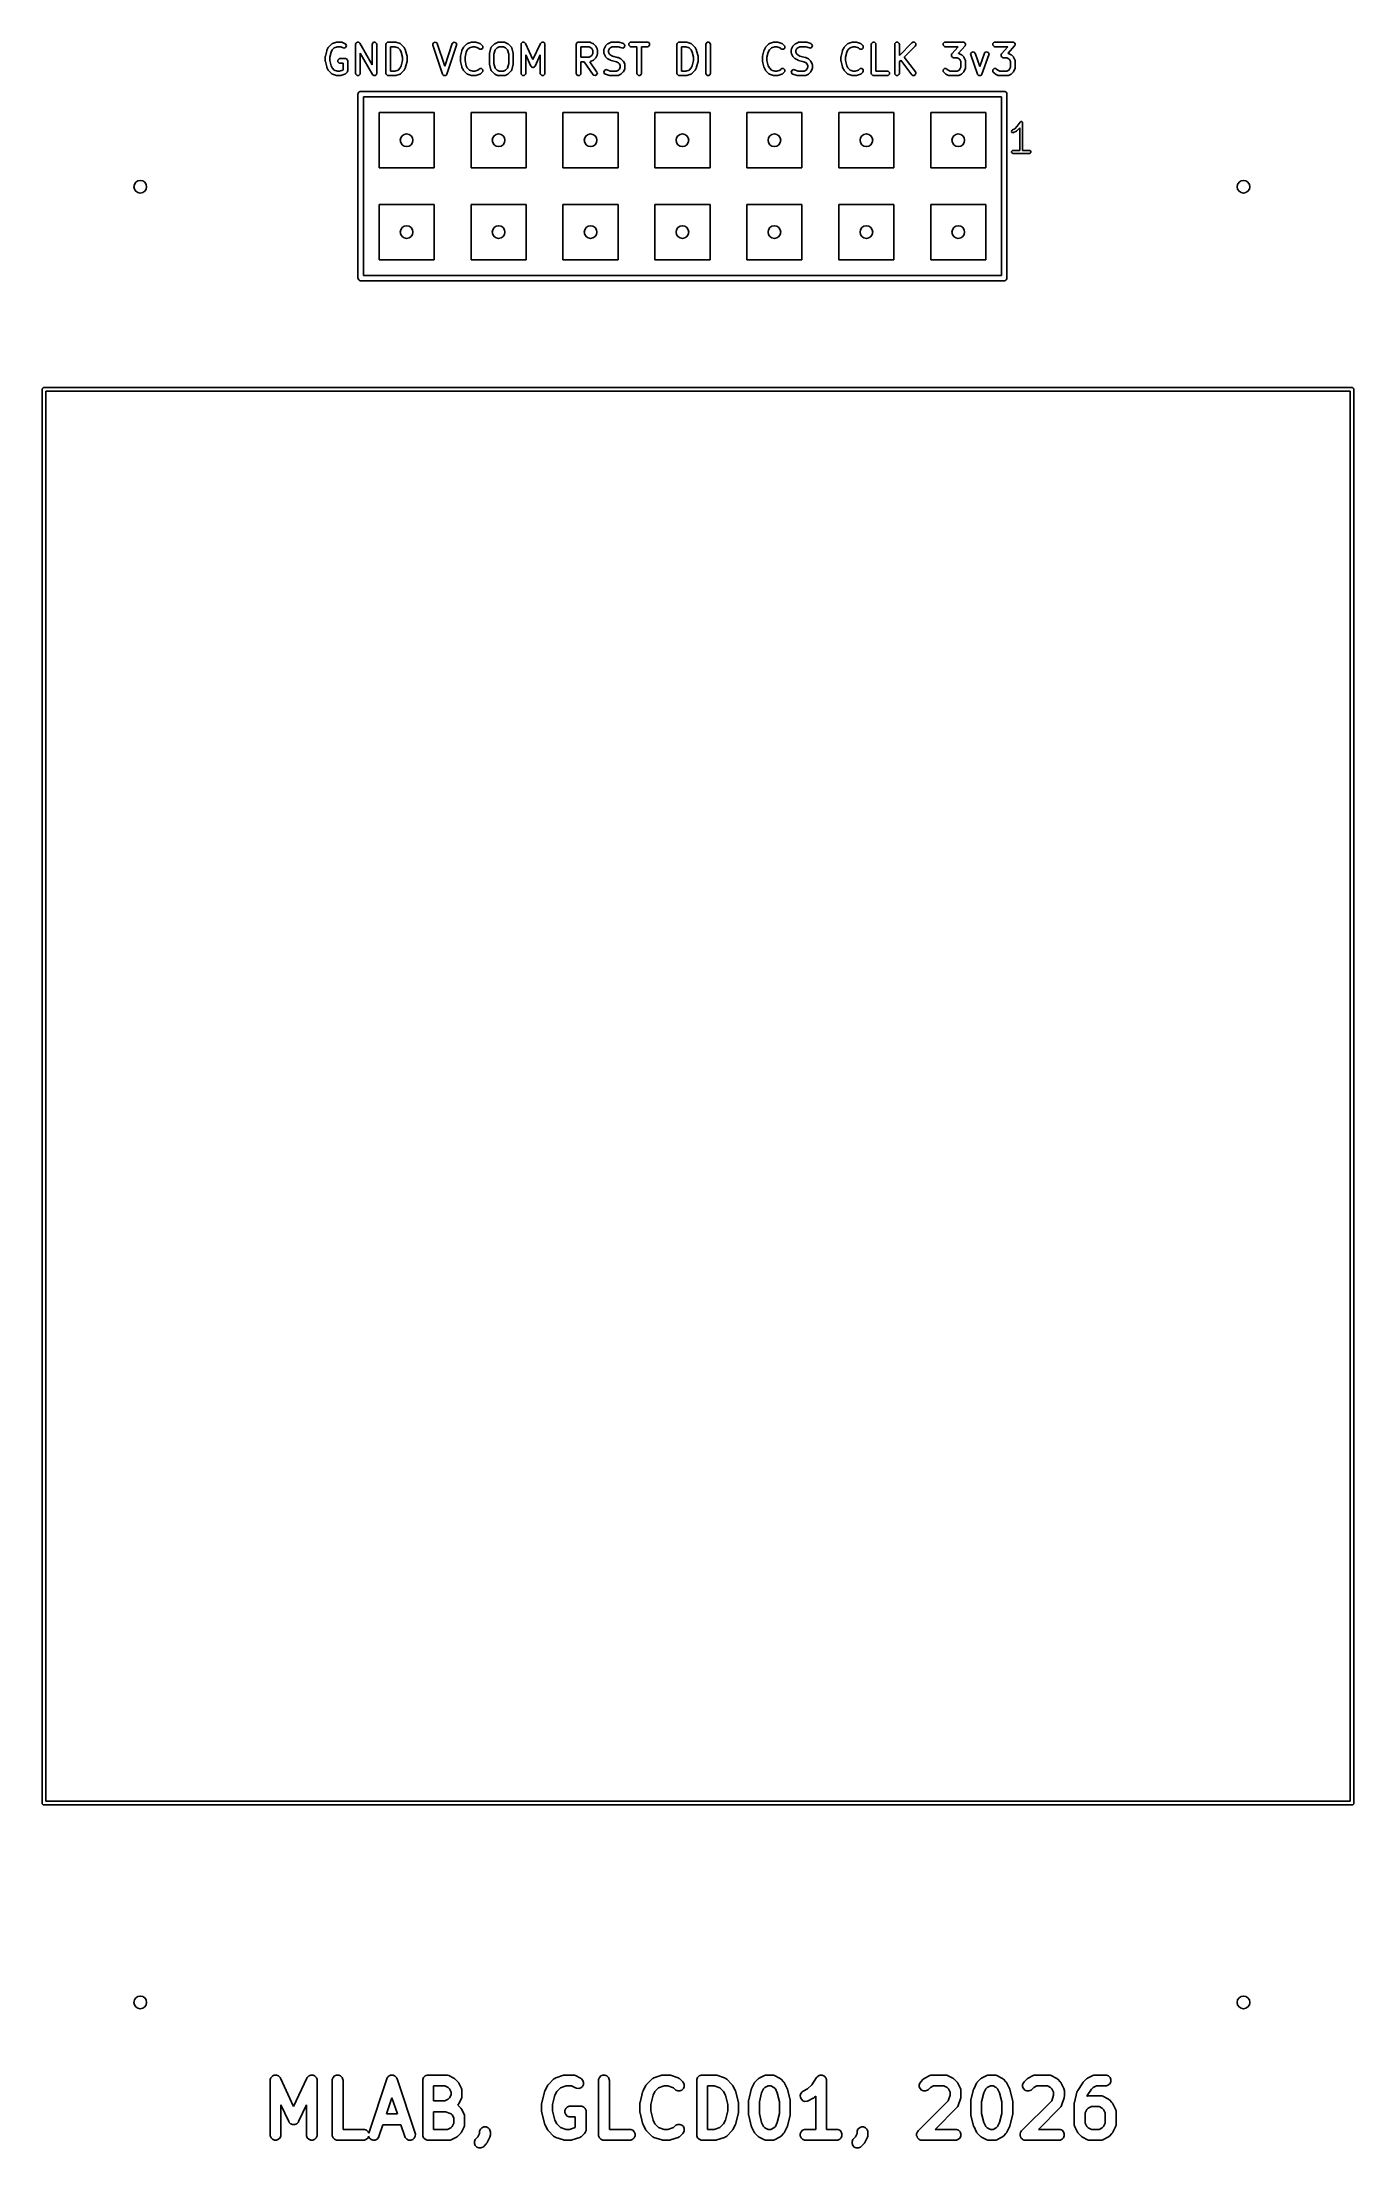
# Model space of a CAD drawing. Header units: inches. Extents: x -0.11 to 1.32, y -0.16 to 2.13.
import ezdxf

# ---------------------------------------------------------------- set-up
doc = ezdxf.new("R2010")
doc.units = ezdxf.units.IN
doc.header["$MEASUREMENT"] = 0
doc.layers.add('BLACK', color=250, linetype='CONTINUOUS')

msp = doc.modelspace()

# ---------------------------------------------------------------- linework, layer by layer
at = {"layer": 'BLACK', "linetype": 'CONTINUOUS'}
for p, q in [((0.205, 2.1297), (0.208, 2.1327)), ((0.208, 2.1327), (0.2081, 2.1328)), ((0.2081, 2.1328), (0.2085, 2.133)), ((0.2081, 2.1328), (0.2081, 2.1328)), ((0.2085, 2.133), (0.2088, 2.1333)), ((0.2088, 2.1333), (0.2089, 2.1333)), ((0.2089, 2.1333), (0.209, 2.1333)), ((0.209, 2.1333), (0.2135, 2.1348)), ((0.2147, 2.13), (0.2111, 2.1288)), ((0.2135, 2.1348), (0.2139, 2.1349)), ((0.2139, 2.1349), (0.2143, 2.135)), ((0.2143, 2.135), (0.2188, 2.135)), ((0.2182, 2.13), (0.2147, 2.13)), ((0.2207, 2.1287), (0.2182, 2.13)), ((0.2188, 2.135), (0.2189, 2.1349)), ((0.2189, 2.1349), (0.219, 2.135)), ((0.219, 2.135), (0.2193, 2.1348)), ((0.2193, 2.1348), (0.2197, 2.1348)), ((0.2197, 2.1348), (0.2198, 2.1347)), ((0.2198, 2.1347), (0.2199, 2.1347)), ((0.2199, 2.1347), (0.2229, 2.1332)), ((0.2229, 2.1332), (0.2237, 2.1326)), ((0.2243, 2.1308), (0.2234, 2.1291)), ((0.2237, 2.1326), (0.2243, 2.1308)), ((0.2343, 2.1325), (0.2345, 2.1334)), ((0.2343, 2.101), (0.2343, 2.1325)), ((0.2345, 2.1334), (0.2347, 2.1337)), ((0.2347, 2.1337), (0.2348, 2.134)), ((0.2348, 2.134), (0.2354, 2.1343)), ((0.2354, 2.1343), (0.2358, 2.1348)), ((0.2358, 2.1348), (0.2362, 2.1348)), ((0.2362, 2.1348), (0.2365, 2.1349)), ((0.2365, 2.1349), (0.2371, 2.1348)), ((0.2371, 2.1348), (0.2377, 2.1348)), ((0.2377, 2.1348), (0.238, 2.1345)), ((0.238, 2.1345), (0.2383, 2.1344)), ((0.2383, 2.1344), (0.2389, 2.1337)), ((0.2389, 2.1337), (0.2523, 2.1104)), ((0.2523, 2.1325), (0.2525, 2.1334)), ((0.2523, 2.1104), (0.2523, 2.1325)), ((0.2525, 2.1334), (0.2538, 2.1348)), ((0.2538, 2.1348), (0.2557, 2.1348)), ((0.2557, 2.1348), (0.2571, 2.1334)), ((0.2571, 2.1334), (0.2573, 2.1325)), ((0.2573, 2.1325), (0.2573, 2.101)), ((0.2673, 2.1325), (0.2675, 2.1334)), ((0.2673, 2.101), (0.2673, 2.1325)), ((0.2675, 2.1334), (0.2688, 2.1348)), ((0.2688, 2.1348), (0.2698, 2.135)), ((0.2698, 2.135), (0.2773, 2.135)), ((0.2769, 2.13), (0.2723, 2.13)), ((0.2723, 2.13), (0.2723, 2.1035)), ((0.2804, 2.1288), (0.2769, 2.13)), ((0.2773, 2.135), (0.2777, 2.1349)), ((0.2777, 2.1349), (0.2781, 2.1348)), ((0.2781, 2.1348), (0.2826, 2.1333)), ((0.2826, 2.1333), (0.2827, 2.1333)), ((0.2827, 2.1333), (0.2827, 2.1333)), ((0.2827, 2.1333), (0.2831, 2.133)), ((0.2831, 2.133), (0.2834, 2.1328)), ((0.2834, 2.1328), (0.2834, 2.1328)), ((0.2834, 2.1328), (0.2835, 2.1327)), ((0.2835, 2.1327), (0.2865, 2.1297)), ((0.3183, 2.1326), (0.3191, 2.1343)), ((0.3184, 2.1317), (0.3183, 2.1326)), ((0.3289, 2.1002), (0.3184, 2.1317)), ((0.3191, 2.1343), (0.3209, 2.135)), ((0.3209, 2.135), (0.3227, 2.1341)), ((0.3227, 2.1341), (0.3231, 2.1333)), ((0.3231, 2.1333), (0.3313, 2.1089)), ((0.3313, 2.1089), (0.3394, 2.1333)), ((0.3441, 2.1317), (0.3336, 2.1002)), ((0.3394, 2.1333), (0.3399, 2.1341)), ((0.3399, 2.1341), (0.3416, 2.135)), ((0.3416, 2.135), (0.3434, 2.1343)), ((0.3434, 2.1343), (0.3443, 2.1326)), ((0.3443, 2.1326), (0.3441, 2.1317)), ((0.352, 2.1297), (0.355, 2.1327)), ((0.355, 2.1327), (0.3551, 2.1328)), ((0.3551, 2.1328), (0.3555, 2.133)), ((0.3551, 2.1328), (0.3551, 2.1328)), ((0.3555, 2.133), (0.3558, 2.1333)), ((0.3558, 2.1333), (0.3559, 2.1333)), ((0.3559, 2.1333), (0.356, 2.1333)), ((0.356, 2.1333), (0.3605, 2.1348)), ((0.3617, 2.13), (0.3581, 2.1288)), ((0.3605, 2.1348), (0.3609, 2.1349)), ((0.3609, 2.1349), (0.3613, 2.135)), ((0.3613, 2.135), (0.3643, 2.135)), ((0.3639, 2.13), (0.3617, 2.13)), ((0.3674, 2.1288), (0.3639, 2.13)), ((0.3643, 2.135), (0.3646, 2.1349)), ((0.3646, 2.1349), (0.365, 2.1348)), ((0.365, 2.1348), (0.3695, 2.1333)), ((0.3695, 2.1333), (0.3697, 2.1333)), ((0.3697, 2.1333), (0.3697, 2.1333)), ((0.3697, 2.1333), (0.37, 2.133)), ((0.37, 2.133), (0.3704, 2.1328)), ((0.3704, 2.1328), (0.3704, 2.1328)), ((0.3704, 2.1328), (0.3705, 2.1327)), ((0.3705, 2.1327), (0.372, 2.1312)), ((0.372, 2.1312), (0.3726, 2.1304)), ((0.3726, 2.1304), (0.3726, 2.1285)), ((0.382, 2.1297), (0.385, 2.1327)), ((0.385, 2.1327), (0.3853, 2.133)), ((0.3853, 2.133), (0.3856, 2.1332)), ((0.3856, 2.1332), (0.3886, 2.1347)), ((0.3903, 2.13), (0.3882, 2.1289)), ((0.3886, 2.1347), (0.3888, 2.1347)), ((0.3888, 2.1347), (0.3888, 2.1348)), ((0.3888, 2.1348), (0.3892, 2.1348)), ((0.3892, 2.1348), (0.3896, 2.135)), ((0.3896, 2.135), (0.3896, 2.1349)), ((0.3896, 2.1349), (0.3898, 2.135)), ((0.3898, 2.135), (0.3958, 2.135)), ((0.3952, 2.13), (0.3903, 2.13)), ((0.3973, 2.1289), (0.3952, 2.13)), ((0.3958, 2.135), (0.3959, 2.1349)), ((0.3959, 2.1349), (0.3959, 2.135)), ((0.3959, 2.135), (0.3963, 2.1348)), ((0.3963, 2.1348), (0.3967, 2.1348)), ((0.3967, 2.1348), (0.3968, 2.1347)), ((0.3968, 2.1347), (0.3969, 2.1347)), ((0.3969, 2.1347), (0.3999, 2.1332)), ((0.3999, 2.1332), (0.4002, 2.133)), ((0.4002, 2.133), (0.4005, 2.1327)), ((0.4005, 2.1327), (0.4035, 2.1297)), ((0.4143, 2.1325), (0.4144, 2.1334)), ((0.4143, 2.101), (0.4143, 2.1325)), ((0.4144, 2.1334), (0.4148, 2.1337)), ((0.4148, 2.1337), (0.4149, 2.1341)), ((0.4149, 2.1341), (0.4154, 2.1344)), ((0.4154, 2.1344), (0.4158, 2.1348)), ((0.4158, 2.1348), (0.4162, 2.1348)), ((0.4162, 2.1348), (0.4166, 2.135)), ((0.4166, 2.135), (0.4172, 2.1348)), ((0.4172, 2.1348), (0.4177, 2.1348)), ((0.4177, 2.1348), (0.418, 2.1345)), ((0.418, 2.1345), (0.4184, 2.1343)), ((0.4184, 2.1343), (0.419, 2.1335)), ((0.419, 2.1335), (0.4272, 2.1159)), ((0.4272, 2.1159), (0.4355, 2.1335)), ((0.4355, 2.1335), (0.4361, 2.1343)), ((0.4361, 2.1343), (0.4365, 2.1345)), ((0.4365, 2.1345), (0.4368, 2.1348)), ((0.4368, 2.1348), (0.4373, 2.1348)), ((0.4373, 2.1348), (0.4379, 2.135)), ((0.4379, 2.135), (0.4383, 2.1348)), ((0.4383, 2.1348), (0.4387, 2.1348)), ((0.4387, 2.1348), (0.4391, 2.1344)), ((0.4391, 2.1344), (0.4396, 2.1341)), ((0.4396, 2.1341), (0.4397, 2.1337)), ((0.4397, 2.1337), (0.4401, 2.1334)), ((0.4401, 2.1334), (0.4402, 2.1325)), ((0.4402, 2.1325), (0.4402, 2.101)), ((0.4742, 2.1325), (0.4744, 2.1334)), ((0.4742, 2.101), (0.4742, 2.1325)), ((0.4744, 2.1334), (0.4758, 2.1348)), ((0.4758, 2.1348), (0.4767, 2.135)), ((0.4767, 2.135), (0.4887, 2.135)), ((0.4882, 2.13), (0.4792, 2.13)), ((0.4792, 2.13), (0.4792, 2.1185)), ((0.4903, 2.1289), (0.4882, 2.13)), ((0.4887, 2.135), (0.4889, 2.1349)), ((0.4889, 2.1349), (0.4889, 2.135)), ((0.4889, 2.135), (0.4893, 2.1348)), ((0.4893, 2.1348), (0.4897, 2.1348)), ((0.4897, 2.1348), (0.4897, 2.1347)), ((0.4897, 2.1347), (0.4899, 2.1347)), ((0.4899, 2.1347), (0.4929, 2.1332)), ((0.4929, 2.1332), (0.4932, 2.133)), ((0.4932, 2.133), (0.4935, 2.1327)), ((0.4935, 2.1327), (0.495, 2.1312)), ((0.495, 2.1312), (0.4952, 2.1309)), ((0.4952, 2.1309), (0.4955, 2.1306)), ((0.4955, 2.1306), (0.497, 2.1276)), ((0.5045, 2.1276), (0.506, 2.1306)), ((0.506, 2.1306), (0.5062, 2.1309)), ((0.5062, 2.1309), (0.5065, 2.1312)), ((0.5065, 2.1312), (0.508, 2.1327)), ((0.508, 2.1327), (0.5083, 2.133)), ((0.5083, 2.133), (0.5086, 2.1332)), ((0.5086, 2.1332), (0.5116, 2.1347)), ((0.5133, 2.13), (0.5112, 2.1289)), ((0.5116, 2.1347), (0.5117, 2.1347)), ((0.5117, 2.1347), (0.5118, 2.1348)), ((0.5118, 2.1348), (0.5122, 2.1348)), ((0.5122, 2.1348), (0.5126, 2.135)), ((0.5126, 2.135), (0.5126, 2.1349)), ((0.5126, 2.1349), (0.5127, 2.135)), ((0.5127, 2.135), (0.5202, 2.135)), ((0.5198, 2.13), (0.5133, 2.13)), ((0.5239, 2.1286), (0.5198, 2.13)), ((0.5202, 2.135), (0.5206, 2.1349)), ((0.5206, 2.1349), (0.521, 2.1348)), ((0.521, 2.1348), (0.5255, 2.1333)), ((0.5255, 2.1333), (0.5264, 2.1328)), ((0.5264, 2.1328), (0.5272, 2.1311)), ((0.5272, 2.1311), (0.5266, 2.1293)), ((0.5314, 2.1334), (0.5328, 2.1348)), ((0.5314, 2.1315), (0.5314, 2.1334)), ((0.5328, 2.1302), (0.5314, 2.1315)), ((0.5328, 2.1348), (0.5337, 2.135)), ((0.5337, 2.13), (0.5328, 2.1302)), ((0.5337, 2.135), (0.5517, 2.135)), ((0.5402, 2.13), (0.5337, 2.13)), ((0.5402, 2.101), (0.5402, 2.13)), ((0.5517, 2.13), (0.5452, 2.13)), ((0.5452, 2.13), (0.5452, 2.101)), ((0.5517, 2.135), (0.5527, 2.1348)), ((0.5527, 2.1302), (0.5517, 2.13)), ((0.5527, 2.1348), (0.554, 2.1334)), ((0.554, 2.1315), (0.5527, 2.1302)), ((0.554, 2.1334), (0.554, 2.1315)), ((0.5837, 2.1325), (0.5839, 2.1334)), ((0.5837, 2.101), (0.5837, 2.1325)), ((0.5839, 2.1334), (0.5853, 2.1348)), ((0.5853, 2.1348), (0.5862, 2.135)), ((0.5862, 2.135), (0.5937, 2.135)), ((0.5933, 2.13), (0.5887, 2.13)), ((0.5887, 2.13), (0.5887, 2.1035)), ((0.5969, 2.1288), (0.5933, 2.13)), ((0.5937, 2.135), (0.5941, 2.1349)), ((0.5941, 2.1349), (0.5945, 2.1348)), ((0.5945, 2.1348), (0.599, 2.1333)), ((0.599, 2.1333), (0.5991, 2.1333)), ((0.5991, 2.1333), (0.5992, 2.1333)), ((0.5992, 2.1333), (0.5995, 2.133)), ((0.5995, 2.133), (0.5999, 2.1328)), ((0.5999, 2.1328), (0.5999, 2.1328)), ((0.5999, 2.1328), (0.6, 2.1327)), ((0.6, 2.1327), (0.603, 2.1297)), ((0.6152, 2.1325), (0.6154, 2.1334)), ((0.6152, 2.101), (0.6152, 2.1325)), ((0.6154, 2.1334), (0.6168, 2.1348)), ((0.6168, 2.1348), (0.6187, 2.1348)), ((0.6187, 2.1348), (0.62, 2.1334)), ((0.62, 2.1334), (0.6202, 2.1325)), ((0.6202, 2.1325), (0.6202, 2.101)), ((0.6804, 2.1297), (0.6834, 2.1327)), ((0.6834, 2.1327), (0.6836, 2.1328)), ((0.6836, 2.1328), (0.6839, 2.133)), ((0.6836, 2.1328), (0.6836, 2.1328)), ((0.6839, 2.133), (0.6843, 2.1333)), ((0.6843, 2.1333), (0.6843, 2.1333)), ((0.6843, 2.1333), (0.6844, 2.1333)), ((0.6844, 2.1333), (0.6889, 2.1348)), ((0.6901, 2.13), (0.6866, 2.1288)), ((0.6889, 2.1348), (0.6893, 2.1349)), ((0.6893, 2.1349), (0.6897, 2.135)), ((0.6897, 2.135), (0.6927, 2.135)), ((0.6923, 2.13), (0.6901, 2.13)), ((0.6959, 2.1288), (0.6923, 2.13)), ((0.6927, 2.135), (0.6931, 2.1349)), ((0.6931, 2.1349), (0.6935, 2.1348)), ((0.6935, 2.1348), (0.698, 2.1333)), ((0.698, 2.1333), (0.6981, 2.1333)), ((0.6981, 2.1333), (0.6982, 2.1333)), ((0.6982, 2.1333), (0.6985, 2.133)), ((0.6985, 2.133), (0.6989, 2.1328)), ((0.6989, 2.1328), (0.6989, 2.1328)), ((0.6989, 2.1328), (0.699, 2.1327)), ((0.699, 2.1327), (0.7005, 2.1312)), ((0.7005, 2.1312), (0.701, 2.1304)), ((0.701, 2.1304), (0.701, 2.1285)), ((0.7085, 2.1276), (0.71, 2.1306)), ((0.71, 2.1306), (0.7102, 2.1309)), ((0.7102, 2.1309), (0.7104, 2.1312)), ((0.7104, 2.1312), (0.7119, 2.1327)), ((0.7119, 2.1327), (0.7123, 2.133)), ((0.7123, 2.133), (0.7126, 2.1332)), ((0.7126, 2.1332), (0.7156, 2.1347)), ((0.7173, 2.13), (0.7152, 2.1289)), ((0.7156, 2.1347), (0.7157, 2.1347)), ((0.7157, 2.1347), (0.7158, 2.1348)), ((0.7158, 2.1348), (0.7161, 2.1348)), ((0.7161, 2.1348), (0.7165, 2.135)), ((0.7165, 2.135), (0.7166, 2.1349)), ((0.7166, 2.1349), (0.7167, 2.135)), ((0.7167, 2.135), (0.7242, 2.135)), ((0.7238, 2.13), (0.7173, 2.13)), ((0.7279, 2.1286), (0.7238, 2.13)), ((0.7242, 2.135), (0.7246, 2.1349)), ((0.7246, 2.1349), (0.725, 2.1348)), ((0.725, 2.1348), (0.7295, 2.1333)), ((0.7295, 2.1333), (0.7303, 2.1328)), ((0.7303, 2.1328), (0.7312, 2.1311)), ((0.7312, 2.1311), (0.7306, 2.1293)), ((0.7659, 2.1297), (0.7689, 2.1327)), ((0.7689, 2.1327), (0.769, 2.1328)), ((0.769, 2.1328), (0.7691, 2.1328)), ((0.7691, 2.1328), (0.7694, 2.133)), ((0.7694, 2.133), (0.7697, 2.1333)), ((0.7697, 2.1333), (0.7698, 2.1333)), ((0.7698, 2.1333), (0.7699, 2.1333)), ((0.7699, 2.1333), (0.7744, 2.1348)), ((0.7756, 2.13), (0.7721, 2.1288)), ((0.7744, 2.1348), (0.7748, 2.1349)), ((0.7748, 2.1349), (0.7752, 2.135)), ((0.7752, 2.135), (0.7782, 2.135)), ((0.7778, 2.13), (0.7756, 2.13)), ((0.7814, 2.1288), (0.7778, 2.13)), ((0.7782, 2.135), (0.7786, 2.1349)), ((0.7786, 2.1349), (0.779, 2.1348)), ((0.779, 2.1348), (0.7835, 2.1333)), ((0.7835, 2.1333), (0.7836, 2.1333)), ((0.7836, 2.1333), (0.7837, 2.1333)), ((0.7837, 2.1333), (0.784, 2.133)), ((0.784, 2.133), (0.7843, 2.1328)), ((0.7843, 2.1328), (0.7844, 2.1328)), ((0.7844, 2.1328), (0.7845, 2.1327)), ((0.7845, 2.1327), (0.786, 2.1312)), ((0.786, 2.1312), (0.7865, 2.1304)), ((0.7865, 2.1304), (0.7865, 2.1285)), ((0.7952, 2.1325), (0.7954, 2.1334)), ((0.7952, 2.101), (0.7952, 2.1325)), ((0.7954, 2.1334), (0.7967, 2.1348)), ((0.7967, 2.1348), (0.7987, 2.1348)), ((0.7987, 2.1348), (0.8, 2.1334)), ((0.8, 2.1334), (0.8002, 2.1325)), ((0.8002, 2.1325), (0.8002, 2.1035)), ((0.8207, 2.1325), (0.8209, 2.1334)), ((0.8207, 2.101), (0.8207, 2.1325)), ((0.8209, 2.1334), (0.8222, 2.1348)), ((0.8222, 2.1348), (0.8242, 2.1348)), ((0.8242, 2.1348), (0.8255, 2.1334)), ((0.8255, 2.1334), (0.8257, 2.1325)), ((0.8257, 2.1205), (0.8394, 2.1342)), ((0.8257, 2.1325), (0.8257, 2.1205)), ((0.843, 2.1307), (0.831, 2.1187)), ((0.8394, 2.1342), (0.8402, 2.1348)), ((0.8402, 2.1348), (0.8422, 2.1348)), ((0.8422, 2.1348), (0.8435, 2.1334)), ((0.8435, 2.1315), (0.843, 2.1307)), ((0.8435, 2.1334), (0.8435, 2.1315)), ((0.8734, 2.1334), (0.8747, 2.1348)), ((0.8734, 2.1315), (0.8734, 2.1334)), ((0.8747, 2.1302), (0.8734, 2.1315)), ((0.8747, 2.1348), (0.8757, 2.135)), ((0.8757, 2.13), (0.8747, 2.1302)), ((0.8757, 2.135), (0.8952, 2.135)), ((0.8897, 2.13), (0.8757, 2.13)), ((0.8828, 2.1221), (0.8897, 2.13)), ((0.8971, 2.1308), (0.8901, 2.1228)), ((0.8952, 2.135), (0.8959, 2.1348)), ((0.8959, 2.1348), (0.896, 2.1348)), ((0.896, 2.1348), (0.896, 2.1348)), ((0.896, 2.1348), (0.8961, 2.1348)), ((0.8961, 2.1348), (0.8968, 2.1341)), ((0.8968, 2.1341), (0.8974, 2.1336)), ((0.8974, 2.1314), (0.8971, 2.1308)), ((0.8974, 2.1336), (0.8974, 2.1335)), ((0.8974, 2.1335), (0.8975, 2.1334)), ((0.8975, 2.1315), (0.8974, 2.1314)), ((0.8975, 2.1334), (0.8975, 2.1325)), ((0.8975, 2.1325), (0.8976, 2.1317)), ((0.8976, 2.1317), (0.8975, 2.1316)), ((0.8975, 2.1316), (0.8975, 2.1315)), ((0.9274, 2.1334), (0.9287, 2.1348)), ((0.9274, 2.1315), (0.9274, 2.1334)), ((0.9287, 2.1302), (0.9274, 2.1315)), ((0.9287, 2.1348), (0.9297, 2.135)), ((0.9297, 2.13), (0.9287, 2.1302)), ((0.9297, 2.135), (0.9492, 2.135)), ((0.9437, 2.13), (0.9297, 2.13)), ((0.9368, 2.1221), (0.9437, 2.13)), ((0.9511, 2.1308), (0.944, 2.1228)), ((0.9492, 2.135), (0.9499, 2.1348)), ((0.9499, 2.1348), (0.95, 2.1348)), ((0.95, 2.1348), (0.95, 2.1348)), ((0.95, 2.1348), (0.9501, 2.1348)), ((0.9501, 2.1348), (0.9508, 2.1341)), ((0.9508, 2.1341), (0.9514, 2.1336)), ((0.9514, 2.1314), (0.9511, 2.1308)), ((0.9514, 2.1336), (0.9514, 2.1335)), ((0.9514, 2.1335), (0.9515, 2.1334)), ((0.9515, 2.1315), (0.9514, 2.1314)), ((0.9515, 2.1334), (0.9515, 2.1325)), ((0.9515, 2.1325), (0.9516, 2.1317)), ((0.9516, 2.1317), (0.9515, 2.1316)), ((0.9515, 2.1316), (0.9515, 2.1315)), ((0.2013, 2.1193), (0.2014, 2.1196)), ((0.2013, 2.119), (0.2013, 2.1193)), ((0.2013, 2.1145), (0.2013, 2.119)), ((0.2013, 2.1142), (0.2013, 2.1145)), ((0.2014, 2.1139), (0.2013, 2.1142)), ((0.2014, 2.1196), (0.2029, 2.1256)), ((0.2029, 2.1079), (0.2014, 2.1139)), ((0.2029, 2.1256), (0.203, 2.1258)), ((0.203, 2.1076), (0.2029, 2.1079)), ((0.203, 2.1261), (0.2045, 2.1291)), ((0.203, 2.1258), (0.203, 2.1261)), ((0.203, 2.1073), (0.203, 2.1076)), ((0.2045, 2.1043), (0.203, 2.1073)), ((0.2045, 2.1291), (0.2048, 2.1294)), ((0.2048, 2.1294), (0.205, 2.1297)), ((0.2076, 2.1241), (0.2063, 2.1187)), ((0.2063, 2.1187), (0.2063, 2.1148)), ((0.2063, 2.1148), (0.2076, 2.1093)), ((0.2088, 2.1265), (0.2076, 2.1241)), ((0.2076, 2.1093), (0.2088, 2.1069)), ((0.2111, 2.1288), (0.2088, 2.1265)), ((0.2088, 2.1069), (0.2111, 2.1046)), ((0.215, 2.1154), (0.2163, 2.1168)), ((0.215, 2.1135), (0.215, 2.1154)), ((0.2163, 2.1122), (0.215, 2.1135)), ((0.2163, 2.1168), (0.2173, 2.117)), ((0.2173, 2.112), (0.2163, 2.1122)), ((0.2173, 2.117), (0.2233, 2.117)), ((0.2208, 2.112), (0.2173, 2.112)), ((0.2216, 2.1285), (0.2207, 2.1287)), ((0.2208, 2.105), (0.2208, 2.112)), ((0.2234, 2.1291), (0.2216, 2.1285)), ((0.2233, 2.117), (0.2242, 2.1168)), ((0.2242, 2.1168), (0.2256, 2.1154)), ((0.2256, 2.1154), (0.2258, 2.1145)), ((0.2258, 2.1145), (0.2258, 2.104)), ((0.2526, 2.0997), (0.2393, 2.123)), ((0.2393, 2.123), (0.2393, 2.101)), ((0.2827, 2.1265), (0.2804, 2.1288)), ((0.2804, 2.1046), (0.2827, 2.1069)), ((0.2839, 2.1241), (0.2827, 2.1265)), ((0.2827, 2.1069), (0.2839, 2.1093)), ((0.2853, 2.1187), (0.2839, 2.1241)), ((0.2839, 2.1093), (0.2853, 2.1148)), ((0.2853, 2.1148), (0.2853, 2.1187)), ((0.2865, 2.1297), (0.2868, 2.1294)), ((0.2868, 2.1294), (0.287, 2.1291)), ((0.287, 2.1291), (0.2885, 2.1261)), ((0.2885, 2.1073), (0.287, 2.1043)), ((0.2885, 2.1261), (0.2886, 2.1258)), ((0.2886, 2.1076), (0.2885, 2.1073)), ((0.2886, 2.1258), (0.2887, 2.1256)), ((0.2887, 2.1079), (0.2886, 2.1076)), ((0.2887, 2.1256), (0.2902, 2.1196)), ((0.2902, 2.1139), (0.2887, 2.1079)), ((0.2902, 2.1196), (0.2902, 2.1193)), ((0.2902, 2.1193), (0.2903, 2.119)), ((0.2903, 2.1145), (0.2902, 2.1142)), ((0.2902, 2.1142), (0.2902, 2.1139)), ((0.2903, 2.119), (0.2903, 2.1145)), ((0.3483, 2.1196), (0.3498, 2.1256)), ((0.3483, 2.1193), (0.3483, 2.1196)), ((0.3483, 2.119), (0.3483, 2.1193)), ((0.3483, 2.1145), (0.3483, 2.119)), ((0.3483, 2.1142), (0.3483, 2.1145)), ((0.3483, 2.1139), (0.3483, 2.1142)), ((0.3498, 2.1079), (0.3483, 2.1139)), ((0.3498, 2.1256), (0.3499, 2.1258)), ((0.3499, 2.1076), (0.3498, 2.1079)), ((0.3499, 2.1258), (0.35, 2.1261)), ((0.35, 2.1073), (0.3499, 2.1076)), ((0.35, 2.1261), (0.3515, 2.1291)), ((0.3515, 2.1043), (0.35, 2.1073)), ((0.3515, 2.1291), (0.3518, 2.1294)), ((0.3518, 2.1294), (0.352, 2.1297)), ((0.3546, 2.1241), (0.3533, 2.1187)), ((0.3533, 2.1187), (0.3533, 2.1148)), ((0.3533, 2.1148), (0.3546, 2.1093)), ((0.3558, 2.1265), (0.3546, 2.1241)), ((0.3546, 2.1093), (0.3558, 2.1069)), ((0.3581, 2.1288), (0.3558, 2.1265)), ((0.3558, 2.1069), (0.3581, 2.1046)), ((0.3685, 2.1277), (0.3674, 2.1288)), ((0.3693, 2.1272), (0.3685, 2.1277)), ((0.3712, 2.1272), (0.3693, 2.1272)), ((0.3726, 2.1285), (0.3712, 2.1272)), ((0.3798, 2.1226), (0.3813, 2.1286)), ((0.3798, 2.1223), (0.3798, 2.1226)), ((0.3798, 2.122), (0.3798, 2.1223)), ((0.3798, 2.1115), (0.3798, 2.122)), ((0.3798, 2.1112), (0.3798, 2.1115)), ((0.3798, 2.1109), (0.3798, 2.1112)), ((0.3813, 2.1049), (0.3798, 2.1109)), ((0.3813, 2.1286), (0.3814, 2.1288)), ((0.3814, 2.1289), (0.3816, 2.1292)), ((0.3814, 2.1288), (0.3814, 2.1289)), ((0.3816, 2.1292), (0.3817, 2.1294)), ((0.3817, 2.1294), (0.3818, 2.1295)), ((0.3818, 2.1295), (0.382, 2.1297)), ((0.386, 2.1267), (0.3848, 2.1217)), ((0.3848, 2.1217), (0.3848, 2.1118)), ((0.3848, 2.1118), (0.386, 2.1067)), ((0.3882, 2.1289), (0.386, 2.1267)), ((0.3995, 2.1267), (0.3973, 2.1289)), ((0.4008, 2.1217), (0.3995, 2.1267)), ((0.3995, 2.1067), (0.4008, 2.1118)), ((0.4008, 2.1118), (0.4008, 2.1217)), ((0.4035, 2.1297), (0.4037, 2.1295)), ((0.4037, 2.1295), (0.4038, 2.1294)), ((0.4038, 2.1294), (0.4039, 2.1292)), ((0.4039, 2.1292), (0.4041, 2.1289)), ((0.4041, 2.1289), (0.4041, 2.1288)), ((0.4041, 2.1288), (0.4042, 2.1286)), ((0.4042, 2.1286), (0.4057, 2.1226)), ((0.4057, 2.1109), (0.4042, 2.1049)), ((0.4057, 2.1226), (0.4057, 2.1223)), ((0.4057, 2.1223), (0.4058, 2.122)), ((0.4058, 2.1115), (0.4057, 2.1112)), ((0.4057, 2.1112), (0.4057, 2.1109)), ((0.4058, 2.122), (0.4058, 2.1115)), ((0.425, 2.1089), (0.4193, 2.1212)), ((0.4193, 2.1212), (0.4193, 2.101)), ((0.4254, 2.1084), (0.425, 2.1089)), ((0.4254, 2.1083), (0.4254, 2.1084)), ((0.4255, 2.1082), (0.4254, 2.1083)), ((0.4256, 2.1081), (0.4255, 2.1082)), ((0.4264, 2.1078), (0.4256, 2.1081)), ((0.4271, 2.1075), (0.4264, 2.1078)), ((0.4272, 2.1075), (0.4271, 2.1075)), ((0.4274, 2.1075), (0.4272, 2.1075)), ((0.4281, 2.1078), (0.4274, 2.1075)), ((0.4289, 2.1081), (0.4281, 2.1078)), ((0.429, 2.1082), (0.4289, 2.1081)), ((0.4291, 2.1083), (0.429, 2.1082)), ((0.4295, 2.1089), (0.4291, 2.1084)), ((0.4291, 2.1084), (0.4291, 2.1083)), ((0.4352, 2.1212), (0.4295, 2.1089)), ((0.4352, 2.101), (0.4352, 2.1212)), ((0.4792, 2.1185), (0.4882, 2.1185)), ((0.4829, 2.1135), (0.4792, 2.1135)), ((0.4792, 2.1135), (0.4792, 2.101)), ((0.4927, 2.0995), (0.4829, 2.1135)), ((0.4882, 2.1185), (0.4903, 2.1195)), ((0.4893, 2.1136), (0.489, 2.1135)), ((0.489, 2.1135), (0.4968, 2.1024)), ((0.4897, 2.1137), (0.4893, 2.1136)), ((0.4899, 2.1137), (0.4897, 2.1137)), ((0.4897, 2.1137), (0.4897, 2.1137)), ((0.4929, 2.1152), (0.4899, 2.1137)), ((0.4912, 2.128), (0.4903, 2.1289)), ((0.4903, 2.1195), (0.4912, 2.1204)), ((0.4922, 2.1259), (0.4912, 2.128)), ((0.4912, 2.1204), (0.4922, 2.1226)), ((0.4922, 2.1226), (0.4922, 2.1259)), ((0.4932, 2.1155), (0.4929, 2.1152)), ((0.4935, 2.1157), (0.4932, 2.1155)), ((0.495, 2.1172), (0.4935, 2.1157)), ((0.4952, 2.1175), (0.495, 2.1172)), ((0.4955, 2.1178), (0.4952, 2.1175)), ((0.497, 2.1208), (0.4955, 2.1178)), ((0.497, 2.1276), (0.497, 2.1275)), ((0.497, 2.1275), (0.4971, 2.1274)), ((0.4971, 2.121), (0.497, 2.121)), ((0.497, 2.121), (0.497, 2.1208)), ((0.4971, 2.1274), (0.4971, 2.127)), ((0.4971, 2.127), (0.4972, 2.1266)), ((0.4972, 2.1218), (0.4971, 2.1214)), ((0.4971, 2.1214), (0.4971, 2.121)), ((0.4972, 2.1266), (0.4972, 2.1266)), ((0.4972, 2.1266), (0.4972, 2.1265)), ((0.4972, 2.1265), (0.4972, 2.122)), ((0.4972, 2.122), (0.4972, 2.1218)), ((0.4972, 2.1218), (0.4972, 2.1218)), ((0.5042, 2.1266), (0.5044, 2.127)), ((0.5042, 2.1265), (0.5043, 2.1266)), ((0.5043, 2.1266), (0.5042, 2.1266)), ((0.5042, 2.1235), (0.5042, 2.1265)), ((0.5043, 2.1233), (0.5042, 2.1235)), ((0.5044, 2.1229), (0.5042, 2.1233)), ((0.5042, 2.1233), (0.5043, 2.1233)), ((0.5044, 2.1274), (0.5045, 2.1275)), ((0.5044, 2.127), (0.5044, 2.1274)), ((0.5044, 2.1225), (0.5044, 2.1229)), ((0.5045, 2.1225), (0.5044, 2.1225)), ((0.5045, 2.1275), (0.5045, 2.1276)), ((0.5045, 2.1223), (0.5045, 2.1225)), ((0.506, 2.1193), (0.5045, 2.1223)), ((0.5062, 2.119), (0.506, 2.1193)), ((0.5065, 2.1187), (0.5062, 2.119)), ((0.508, 2.1172), (0.5065, 2.1187)), ((0.5083, 2.117), (0.508, 2.1172)), ((0.5086, 2.1167), (0.5083, 2.117)), ((0.5116, 2.1152), (0.5086, 2.1167)), ((0.5103, 2.128), (0.5092, 2.1259)), ((0.5092, 2.1259), (0.5092, 2.1241)), ((0.5092, 2.1241), (0.5103, 2.1219)), ((0.5112, 2.1289), (0.5103, 2.128)), ((0.5103, 2.1219), (0.5112, 2.121)), ((0.5112, 2.121), (0.5136, 2.1198)), ((0.5119, 2.1152), (0.5116, 2.1152)), ((0.5121, 2.115), (0.5119, 2.1152)), ((0.5179, 2.1136), (0.5121, 2.115)), ((0.5136, 2.1198), (0.5193, 2.1184)), ((0.5203, 2.1124), (0.5179, 2.1136)), ((0.5193, 2.1184), (0.5196, 2.1183)), ((0.5196, 2.1183), (0.5199, 2.1182)), ((0.5199, 2.1182), (0.5229, 2.1167)), ((0.5212, 2.1115), (0.5203, 2.1124)), ((0.5222, 2.1094), (0.5212, 2.1115)), ((0.5212, 2.1054), (0.5222, 2.1076)), ((0.5222, 2.1076), (0.5222, 2.1094)), ((0.5229, 2.1167), (0.5232, 2.1165)), ((0.5232, 2.1165), (0.5235, 2.1162)), ((0.5235, 2.1162), (0.525, 2.1147)), ((0.5249, 2.1285), (0.5239, 2.1286)), ((0.5266, 2.1293), (0.5249, 2.1285)), ((0.525, 2.1147), (0.5252, 2.1144)), ((0.5252, 2.1144), (0.5255, 2.1141)), ((0.5255, 2.1141), (0.527, 2.1111)), ((0.527, 2.1111), (0.527, 2.111)), ((0.527, 2.111), (0.527, 2.1109)), ((0.527, 2.1109), (0.5271, 2.1105)), ((0.5271, 2.1105), (0.5272, 2.1101)), ((0.5272, 2.1101), (0.5272, 2.1101)), ((0.5272, 2.1101), (0.5272, 2.11)), ((0.5272, 2.11), (0.5272, 2.107)), ((0.5272, 2.107), (0.5272, 2.1068)), ((0.5992, 2.1265), (0.5969, 2.1288)), ((0.5969, 2.1046), (0.5992, 2.1069)), ((0.6004, 2.1241), (0.5992, 2.1265)), ((0.5992, 2.1069), (0.6004, 2.1093)), ((0.6017, 2.1187), (0.6004, 2.1241)), ((0.6004, 2.1093), (0.6017, 2.1148)), ((0.6017, 2.1148), (0.6017, 2.1187)), ((0.603, 2.1297), (0.6032, 2.1294)), ((0.6032, 2.1294), (0.6035, 2.1291)), ((0.6035, 2.1291), (0.605, 2.1261)), ((0.605, 2.1073), (0.6035, 2.1043)), ((0.605, 2.1261), (0.605, 2.1258)), ((0.605, 2.1258), (0.6052, 2.1256)), ((0.6052, 2.1079), (0.605, 2.1076)), ((0.605, 2.1076), (0.605, 2.1073)), ((0.6052, 2.1256), (0.6067, 2.1196)), ((0.6067, 2.1139), (0.6052, 2.1079)), ((0.6067, 2.1196), (0.6067, 2.1193)), ((0.6067, 2.1193), (0.6067, 2.119)), ((0.6067, 2.119), (0.6067, 2.1145)), ((0.6067, 2.1145), (0.6067, 2.1142)), ((0.6067, 2.1142), (0.6067, 2.1139)), ((0.6767, 2.119), (0.6768, 2.1193)), ((0.6767, 2.1145), (0.6767, 2.119)), ((0.6768, 2.1142), (0.6767, 2.1145)), ((0.6768, 2.1196), (0.6783, 2.1256)), ((0.6768, 2.1193), (0.6768, 2.1196)), ((0.6768, 2.1139), (0.6768, 2.1142)), ((0.6783, 2.1079), (0.6768, 2.1139)), ((0.6783, 2.1256), (0.6784, 2.1258)), ((0.6784, 2.1076), (0.6783, 2.1079)), ((0.6784, 2.1258), (0.6785, 2.1261)), ((0.6785, 2.1073), (0.6784, 2.1076)), ((0.6785, 2.1261), (0.68, 2.1291)), ((0.68, 2.1043), (0.6785, 2.1073)), ((0.68, 2.1291), (0.6802, 2.1294)), ((0.6802, 2.1294), (0.6804, 2.1297)), ((0.6831, 2.1241), (0.6817, 2.1187)), ((0.6817, 2.1187), (0.6817, 2.1148)), ((0.6817, 2.1148), (0.6831, 2.1093)), ((0.6843, 2.1265), (0.6831, 2.1241)), ((0.6831, 2.1093), (0.6843, 2.1069)), ((0.6866, 2.1288), (0.6843, 2.1265)), ((0.6843, 2.1069), (0.6866, 2.1046)), ((0.6969, 2.1277), (0.6959, 2.1288)), ((0.6978, 2.1272), (0.6969, 2.1277)), ((0.6997, 2.1272), (0.6978, 2.1272)), ((0.701, 2.1285), (0.6997, 2.1272)), ((0.7082, 2.1266), (0.7083, 2.127)), ((0.7082, 2.1265), (0.7082, 2.1266)), ((0.7082, 2.1266), (0.7082, 2.1266)), ((0.7082, 2.1235), (0.7082, 2.1265)), ((0.7082, 2.1233), (0.7082, 2.1235)), ((0.7083, 2.1229), (0.7082, 2.1233)), ((0.7082, 2.1233), (0.7082, 2.1233)), ((0.7083, 2.127), (0.7084, 2.1274)), ((0.7084, 2.1225), (0.7083, 2.1229)), ((0.7084, 2.1275), (0.7085, 2.1276)), ((0.7084, 2.1274), (0.7084, 2.1275)), ((0.7085, 2.1223), (0.7084, 2.1225)), ((0.7084, 2.1225), (0.7084, 2.1225)), ((0.71, 2.1193), (0.7085, 2.1223)), ((0.7102, 2.119), (0.71, 2.1193)), ((0.7104, 2.1187), (0.7102, 2.119)), ((0.7119, 2.1172), (0.7104, 2.1187)), ((0.7123, 2.117), (0.7119, 2.1172)), ((0.7126, 2.1167), (0.7123, 2.117)), ((0.7156, 2.1152), (0.7126, 2.1167)), ((0.7143, 2.128), (0.7132, 2.1259)), ((0.7132, 2.1259), (0.7132, 2.1241)), ((0.7132, 2.1241), (0.7143, 2.1219)), ((0.7152, 2.1289), (0.7143, 2.128)), ((0.7143, 2.1219), (0.7152, 2.121)), ((0.7152, 2.121), (0.7176, 2.1198)), ((0.7159, 2.1152), (0.7156, 2.1152)), ((0.7161, 2.115), (0.7159, 2.1152)), ((0.7218, 2.1136), (0.7161, 2.115)), ((0.7176, 2.1198), (0.7233, 2.1184)), ((0.7242, 2.1124), (0.7218, 2.1136)), ((0.7233, 2.1184), (0.7236, 2.1183)), ((0.7236, 2.1183), (0.7238, 2.1182)), ((0.7238, 2.1182), (0.7268, 2.1167)), ((0.7252, 2.1115), (0.7242, 2.1124)), ((0.7262, 2.1094), (0.7252, 2.1115)), ((0.7252, 2.1054), (0.7262, 2.1076)), ((0.7262, 2.1076), (0.7262, 2.1094)), ((0.7268, 2.1167), (0.7271, 2.1165)), ((0.7271, 2.1165), (0.7275, 2.1162)), ((0.7275, 2.1162), (0.729, 2.1147)), ((0.7289, 2.1285), (0.7279, 2.1286)), ((0.7306, 2.1293), (0.7289, 2.1285)), ((0.729, 2.1147), (0.7292, 2.1144)), ((0.7292, 2.1144), (0.7294, 2.1141)), ((0.7294, 2.1141), (0.7309, 2.1111)), ((0.7309, 2.1111), (0.731, 2.111)), ((0.731, 2.111), (0.731, 2.1109)), ((0.731, 2.1109), (0.7311, 2.1105)), ((0.7311, 2.1105), (0.7312, 2.1101)), ((0.7312, 2.1101), (0.7312, 2.1101)), ((0.7312, 2.1101), (0.7312, 2.11)), ((0.7312, 2.11), (0.7312, 2.107)), ((0.7312, 2.107), (0.7312, 2.1068)), ((0.7622, 2.119), (0.7623, 2.1193)), ((0.7622, 2.1145), (0.7622, 2.119)), ((0.7623, 2.1142), (0.7622, 2.1145)), ((0.7623, 2.1196), (0.7638, 2.1256)), ((0.7623, 2.1193), (0.7623, 2.1196)), ((0.7623, 2.1139), (0.7623, 2.1142)), ((0.7638, 2.1079), (0.7623, 2.1139)), ((0.7638, 2.1256), (0.7639, 2.1258)), ((0.7639, 2.1076), (0.7638, 2.1079)), ((0.7639, 2.1258), (0.764, 2.1261)), ((0.764, 2.1073), (0.7639, 2.1076)), ((0.764, 2.1261), (0.7655, 2.1291)), ((0.7655, 2.1043), (0.764, 2.1073)), ((0.7655, 2.1291), (0.7657, 2.1294)), ((0.7657, 2.1294), (0.7659, 2.1297)), ((0.7686, 2.1241), (0.7672, 2.1187)), ((0.7672, 2.1187), (0.7672, 2.1148)), ((0.7672, 2.1148), (0.7686, 2.1093)), ((0.7698, 2.1265), (0.7686, 2.1241)), ((0.7686, 2.1093), (0.7698, 2.1069)), ((0.7721, 2.1288), (0.7698, 2.1265)), ((0.7698, 2.1069), (0.7721, 2.1046)), ((0.7824, 2.1277), (0.7814, 2.1288)), ((0.7832, 2.1272), (0.7824, 2.1277)), ((0.7852, 2.1272), (0.7832, 2.1272)), ((0.7865, 2.1285), (0.7852, 2.1272)), ((0.8274, 2.1152), (0.8257, 2.1134)), ((0.8257, 2.1134), (0.8257, 2.101)), ((0.8392, 2.0995), (0.8274, 2.1152)), ((0.831, 2.1187), (0.8432, 2.1025)), ((0.8823, 2.1213), (0.8824, 2.1214)), ((0.8824, 2.1204), (0.8823, 2.1213)), ((0.8824, 2.1214), (0.8825, 2.1215)), ((0.8824, 2.1214), (0.8824, 2.1214)), ((0.8824, 2.1195), (0.8824, 2.1204)), ((0.8824, 2.1194), (0.8824, 2.1195)), ((0.8825, 2.1194), (0.8824, 2.1194)), ((0.8825, 2.1215), (0.8828, 2.1221)), ((0.8831, 2.1188), (0.8825, 2.1194)), ((0.8837, 2.1182), (0.8831, 2.1188)), ((0.8839, 2.1181), (0.8837, 2.1182)), ((0.884, 2.1181), (0.8839, 2.1181)), ((0.8839, 2.1181), (0.8839, 2.1181)), ((0.8847, 2.118), (0.884, 2.1181)), ((0.8886, 2.118), (0.8847, 2.118)), ((0.8907, 2.1169), (0.8886, 2.118)), ((0.8901, 2.1228), (0.8901, 2.1228)), ((0.8901, 2.1228), (0.8902, 2.1227)), ((0.8902, 2.1227), (0.8903, 2.1227)), ((0.8903, 2.1227), (0.8933, 2.1212)), ((0.8916, 2.116), (0.8907, 2.1169)), ((0.8927, 2.1139), (0.8916, 2.116)), ((0.8916, 2.1054), (0.8927, 2.1076)), ((0.8927, 2.1076), (0.8927, 2.1139)), ((0.8933, 2.1212), (0.8936, 2.121)), ((0.8936, 2.121), (0.894, 2.1207)), ((0.894, 2.1207), (0.8955, 2.1192)), ((0.8955, 2.1192), (0.8957, 2.1189)), ((0.8957, 2.1189), (0.8959, 2.1186)), ((0.8959, 2.1186), (0.8974, 2.1156)), ((0.8974, 2.1156), (0.8975, 2.1155)), ((0.8975, 2.1155), (0.8975, 2.1154)), ((0.8975, 2.1154), (0.8976, 2.115)), ((0.8976, 2.115), (0.8977, 2.1146)), ((0.8977, 2.1146), (0.8977, 2.1146)), ((0.8977, 2.1146), (0.8977, 2.1145)), ((0.8977, 2.1145), (0.8977, 2.107)), ((0.8977, 2.107), (0.8977, 2.1068)), ((0.9032, 2.1221), (0.904, 2.1238)), ((0.9033, 2.1211), (0.9032, 2.1221)), ((0.9108, 2.1001), (0.9033, 2.1211)), ((0.904, 2.1238), (0.9058, 2.1245)), ((0.9058, 2.1245), (0.9075, 2.1236)), ((0.9075, 2.1236), (0.908, 2.1228)), ((0.908, 2.1228), (0.9132, 2.1084)), ((0.9132, 2.1084), (0.9183, 2.1228)), ((0.923, 2.1211), (0.9155, 2.1001)), ((0.9183, 2.1228), (0.9188, 2.1236)), ((0.9188, 2.1236), (0.9206, 2.1245)), ((0.9206, 2.1245), (0.9224, 2.1238)), ((0.9224, 2.1238), (0.9232, 2.1221)), ((0.9232, 2.1221), (0.923, 2.1211)), ((0.9363, 2.1213), (0.9364, 2.1214)), ((0.9364, 2.1204), (0.9363, 2.1213)), ((0.9364, 2.1215), (0.9368, 2.1221)), ((0.9364, 2.1214), (0.9364, 2.1215)), ((0.9364, 2.1214), (0.9364, 2.1214)), ((0.9364, 2.1195), (0.9364, 2.1204)), ((0.9364, 2.1194), (0.9364, 2.1195)), ((0.9371, 2.1188), (0.9364, 2.1194)), ((0.9364, 2.1194), (0.9364, 2.1194)), ((0.9377, 2.1182), (0.9371, 2.1188)), ((0.9378, 2.1181), (0.9377, 2.1182)), ((0.9379, 2.1181), (0.9378, 2.1181)), ((0.938, 2.1181), (0.9379, 2.1181)), ((0.9387, 2.118), (0.938, 2.1181)), ((0.9426, 2.118), (0.9387, 2.118)), ((0.9447, 2.1169), (0.9426, 2.118)), ((0.944, 2.1228), (0.9441, 2.1228)), ((0.9441, 2.1228), (0.9442, 2.1227)), ((0.9442, 2.1227), (0.9443, 2.1227)), ((0.9443, 2.1227), (0.9473, 2.1212)), ((0.9456, 2.116), (0.9447, 2.1169)), ((0.9467, 2.1139), (0.9456, 2.116)), ((0.9456, 2.1054), (0.9467, 2.1076)), ((0.9467, 2.1076), (0.9467, 2.1139)), ((0.9473, 2.1212), (0.9476, 2.121)), ((0.9476, 2.121), (0.948, 2.1207)), ((0.948, 2.1207), (0.9495, 2.1192)), ((0.9495, 2.1192), (0.9497, 2.1189)), ((0.9497, 2.1189), (0.9499, 2.1186)), ((0.9499, 2.1186), (0.9514, 2.1156)), ((0.9514, 2.1156), (0.9515, 2.1155)), ((0.9515, 2.1155), (0.9515, 2.1154)), ((0.9515, 2.1154), (0.9516, 2.115)), ((0.9516, 2.115), (0.9517, 2.1146)), ((0.9517, 2.1146), (0.9517, 2.1146)), ((0.9517, 2.1146), (0.9517, 2.1145)), ((0.9517, 2.1145), (0.9517, 2.107)), ((0.9517, 2.107), (0.9517, 2.1068)), ((0.2048, 2.104), (0.2045, 2.1043)), ((0.205, 2.1037), (0.2048, 2.104)), ((0.208, 2.1007), (0.205, 2.1037)), ((0.2081, 2.1006), (0.208, 2.1007)), ((0.2085, 2.1004), (0.2081, 2.1006)), ((0.2081, 2.1006), (0.2081, 2.1006)), ((0.2088, 2.1002), (0.2085, 2.1004)), ((0.2089, 2.1002), (0.2088, 2.1002)), ((0.209, 2.1001), (0.2089, 2.1002)), ((0.2135, 2.0986), (0.209, 2.1001)), ((0.2111, 2.1046), (0.2147, 2.1035)), ((0.2139, 2.0985), (0.2135, 2.0986)), ((0.2143, 2.0985), (0.2139, 2.0985)), ((0.2173, 2.0985), (0.2143, 2.0985)), ((0.2147, 2.1035), (0.2169, 2.1035)), ((0.2169, 2.1035), (0.2204, 2.1046)), ((0.2177, 2.0985), (0.2173, 2.0985)), ((0.2181, 2.0986), (0.2177, 2.0985)), ((0.2226, 2.1001), (0.2181, 2.0986)), ((0.2204, 2.1046), (0.2208, 2.105)), ((0.2227, 2.1002), (0.2226, 2.1001)), ((0.2231, 2.1004), (0.2227, 2.1002)), ((0.2227, 2.1002), (0.2227, 2.1002)), ((0.2234, 2.1006), (0.2231, 2.1004)), ((0.2235, 2.1007), (0.2234, 2.1006)), ((0.2234, 2.1006), (0.2234, 2.1006)), ((0.225, 2.1022), (0.2235, 2.1007)), ((0.2256, 2.103), (0.225, 2.1022)), ((0.2258, 2.104), (0.2256, 2.103)), ((0.2345, 2.1), (0.2343, 2.101)), ((0.2358, 2.0987), (0.2345, 2.1)), ((0.2377, 2.0987), (0.2358, 2.0987)), ((0.2391, 2.1), (0.2377, 2.0987)), ((0.2393, 2.101), (0.2391, 2.1)), ((0.2532, 2.099), (0.2526, 2.0997)), ((0.2536, 2.0989), (0.2532, 2.099)), ((0.2538, 2.0987), (0.2536, 2.0989)), ((0.2545, 2.0987), (0.2538, 2.0987)), ((0.2551, 2.0985), (0.2545, 2.0987)), ((0.2554, 2.0987), (0.2551, 2.0985)), ((0.2557, 2.0987), (0.2554, 2.0987)), ((0.2562, 2.0991), (0.2557, 2.0987)), ((0.2567, 2.0994), (0.2562, 2.0991)), ((0.2568, 2.0998), (0.2567, 2.0994)), ((0.2571, 2.1), (0.2568, 2.0998)), ((0.2573, 2.101), (0.2571, 2.1)), ((0.2675, 2.1), (0.2673, 2.101)), ((0.2688, 2.0987), (0.2675, 2.1)), ((0.2698, 2.0985), (0.2688, 2.0987)), ((0.2773, 2.0985), (0.2698, 2.0985)), ((0.2723, 2.1035), (0.2769, 2.1035)), ((0.2769, 2.1035), (0.2804, 2.1046)), ((0.2777, 2.0985), (0.2773, 2.0985)), ((0.2781, 2.0986), (0.2777, 2.0985)), ((0.2826, 2.1001), (0.2781, 2.0986)), ((0.2827, 2.1002), (0.2826, 2.1001)), ((0.2831, 2.1004), (0.2827, 2.1002)), ((0.2827, 2.1002), (0.2827, 2.1002)), ((0.2834, 2.1006), (0.2831, 2.1004)), ((0.2835, 2.1007), (0.2834, 2.1006)), ((0.2834, 2.1006), (0.2834, 2.1006)), ((0.2865, 2.1037), (0.2835, 2.1007)), ((0.2868, 2.104), (0.2865, 2.1037)), ((0.287, 2.1043), (0.2868, 2.104)), ((0.3294, 2.0993), (0.3289, 2.1002)), ((0.3295, 2.0992), (0.3294, 2.0993)), ((0.3296, 2.0991), (0.3295, 2.0992)), ((0.3304, 2.0988), (0.3296, 2.0991)), ((0.3311, 2.0985), (0.3304, 2.0988)), ((0.3313, 2.0985), (0.3311, 2.0985)), ((0.3314, 2.0985), (0.3313, 2.0985)), ((0.3321, 2.0988), (0.3314, 2.0985)), ((0.3329, 2.0991), (0.3321, 2.0988)), ((0.333, 2.0992), (0.3329, 2.0991)), ((0.3331, 2.0993), (0.333, 2.0992)), ((0.3336, 2.1002), (0.3331, 2.0993)), ((0.3518, 2.104), (0.3515, 2.1043)), ((0.352, 2.1037), (0.3518, 2.104)), ((0.355, 2.1007), (0.352, 2.1037)), ((0.3551, 2.1006), (0.355, 2.1007)), ((0.3555, 2.1004), (0.3551, 2.1006)), ((0.3551, 2.1006), (0.3551, 2.1006)), ((0.3558, 2.1002), (0.3555, 2.1004)), ((0.3559, 2.1002), (0.3558, 2.1002)), ((0.356, 2.1001), (0.3559, 2.1002)), ((0.3605, 2.0986), (0.356, 2.1001)), ((0.3581, 2.1046), (0.3617, 2.1035)), ((0.3609, 2.0985), (0.3605, 2.0986)), ((0.3613, 2.0985), (0.3609, 2.0985)), ((0.3643, 2.0985), (0.3613, 2.0985)), ((0.3617, 2.1035), (0.3639, 2.1035)), ((0.3639, 2.1035), (0.3674, 2.1046)), ((0.3646, 2.0985), (0.3643, 2.0985)), ((0.365, 2.0986), (0.3646, 2.0985)), ((0.3695, 2.1001), (0.365, 2.0986)), ((0.3674, 2.1046), (0.3685, 2.1057)), ((0.3685, 2.1057), (0.3693, 2.1063)), ((0.3693, 2.1063), (0.3712, 2.1063)), ((0.3697, 2.1002), (0.3695, 2.1001)), ((0.37, 2.1004), (0.3697, 2.1002)), ((0.3697, 2.1002), (0.3697, 2.1002)), ((0.3704, 2.1006), (0.37, 2.1004)), ((0.3705, 2.1007), (0.3704, 2.1006)), ((0.3704, 2.1006), (0.3704, 2.1006)), ((0.372, 2.1022), (0.3705, 2.1007)), ((0.3712, 2.1063), (0.3726, 2.1049)), ((0.3726, 2.103), (0.372, 2.1022)), ((0.3726, 2.1049), (0.3726, 2.103)), ((0.3814, 2.1046), (0.3813, 2.1049)), ((0.3814, 2.1045), (0.3814, 2.1046)), ((0.3816, 2.1043), (0.3814, 2.1045)), ((0.3817, 2.104), (0.3816, 2.1043)), ((0.3818, 2.1039), (0.3817, 2.104)), ((0.382, 2.1037), (0.3818, 2.1039)), ((0.385, 2.1007), (0.382, 2.1037)), ((0.3853, 2.1005), (0.385, 2.1007)), ((0.3856, 2.1002), (0.3853, 2.1005)), ((0.3886, 2.0987), (0.3856, 2.1002)), ((0.386, 2.1067), (0.3882, 2.1045)), ((0.3882, 2.1045), (0.3903, 2.1035)), ((0.3888, 2.0987), (0.3886, 2.0987)), ((0.3892, 2.0986), (0.3888, 2.0987)), ((0.3888, 2.0987), (0.3888, 2.0987)), ((0.3896, 2.0985), (0.3892, 2.0986)), ((0.3898, 2.0985), (0.3896, 2.0985)), ((0.3896, 2.0985), (0.3896, 2.0985)), ((0.3958, 2.0985), (0.3898, 2.0985)), ((0.3903, 2.1035), (0.3952, 2.1035)), ((0.3952, 2.1035), (0.3973, 2.1045)), ((0.3959, 2.0985), (0.3958, 2.0985)), ((0.3963, 2.0986), (0.3959, 2.0985)), ((0.3959, 2.0985), (0.3959, 2.0985)), ((0.3967, 2.0987), (0.3963, 2.0986)), ((0.3968, 2.0987), (0.3967, 2.0987)), ((0.3969, 2.0987), (0.3968, 2.0987)), ((0.3999, 2.1002), (0.3969, 2.0987)), ((0.3973, 2.1045), (0.3995, 2.1067)), ((0.4002, 2.1005), (0.3999, 2.1002)), ((0.4005, 2.1007), (0.4002, 2.1005)), ((0.4035, 2.1037), (0.4005, 2.1007)), ((0.4037, 2.1039), (0.4035, 2.1037)), ((0.4038, 2.104), (0.4037, 2.1039)), ((0.4039, 2.1043), (0.4038, 2.104)), ((0.4041, 2.1045), (0.4039, 2.1043)), ((0.4042, 2.1049), (0.4041, 2.1046)), ((0.4041, 2.1046), (0.4041, 2.1045)), ((0.4144, 2.1), (0.4143, 2.101)), ((0.4158, 2.0987), (0.4144, 2.1)), ((0.4177, 2.0987), (0.4158, 2.0987)), ((0.4191, 2.1), (0.4177, 2.0987)), ((0.4193, 2.101), (0.4191, 2.1)), ((0.4354, 2.1), (0.4352, 2.101)), ((0.4368, 2.0987), (0.4354, 2.1)), ((0.4387, 2.0987), (0.4368, 2.0987)), ((0.4401, 2.1), (0.4387, 2.0987)), ((0.4402, 2.101), (0.4401, 2.1)), ((0.4744, 2.1), (0.4742, 2.101)), ((0.4758, 2.0987), (0.4744, 2.1)), ((0.4777, 2.0987), (0.4758, 2.0987)), ((0.4791, 2.1), (0.4777, 2.0987)), ((0.4792, 2.101), (0.4791, 2.1)), ((0.4934, 2.0989), (0.4927, 2.0995)), ((0.4953, 2.0985), (0.4934, 2.0989)), ((0.4968, 2.0996), (0.4953, 2.0985)), ((0.4968, 2.1024), (0.4972, 2.1015)), ((0.4972, 2.1015), (0.4968, 2.0996)), ((0.5042, 2.1023), (0.5049, 2.1041)), ((0.5051, 2.1006), (0.5042, 2.1023)), ((0.5049, 2.1041), (0.5066, 2.105)), ((0.5059, 2.1001), (0.5051, 2.1006)), ((0.5104, 2.0986), (0.5059, 2.1001)), ((0.5066, 2.105), (0.5075, 2.1048)), ((0.5075, 2.1048), (0.5116, 2.1035)), ((0.5108, 2.0985), (0.5104, 2.0986)), ((0.5112, 2.0985), (0.5108, 2.0985)), ((0.5187, 2.0985), (0.5112, 2.0985)), ((0.5116, 2.1035), (0.5181, 2.1035)), ((0.5181, 2.1035), (0.5203, 2.1045)), ((0.5189, 2.0985), (0.5187, 2.0985)), ((0.5193, 2.0986), (0.5189, 2.0985)), ((0.5189, 2.0985), (0.5189, 2.0985)), ((0.5197, 2.0987), (0.5193, 2.0986)), ((0.5199, 2.0987), (0.5197, 2.0987)), ((0.5197, 2.0987), (0.5197, 2.0987)), ((0.5229, 2.1002), (0.5199, 2.0987)), ((0.5203, 2.1045), (0.5212, 2.1054)), ((0.5232, 2.1005), (0.5229, 2.1002)), ((0.5235, 2.1007), (0.5232, 2.1005)), ((0.525, 2.1022), (0.5235, 2.1007)), ((0.5252, 2.1025), (0.525, 2.1022)), ((0.5255, 2.1028), (0.5252, 2.1025)), ((0.527, 2.1058), (0.5255, 2.1028)), ((0.5271, 2.1064), (0.527, 2.106)), ((0.527, 2.106), (0.527, 2.106)), ((0.527, 2.106), (0.527, 2.1058)), ((0.5272, 2.1068), (0.5271, 2.1064)), ((0.5272, 2.1068), (0.5272, 2.1068)), ((0.5404, 2.1), (0.5402, 2.101)), ((0.5418, 2.0987), (0.5404, 2.1)), ((0.5437, 2.0987), (0.5418, 2.0987)), ((0.545, 2.1), (0.5437, 2.0987)), ((0.5452, 2.101), (0.545, 2.1)), ((0.5839, 2.1), (0.5837, 2.101)), ((0.5853, 2.0987), (0.5839, 2.1)), ((0.5862, 2.0985), (0.5853, 2.0987)), ((0.5937, 2.0985), (0.5862, 2.0985)), ((0.5887, 2.1035), (0.5933, 2.1035)), ((0.5933, 2.1035), (0.5969, 2.1046)), ((0.5941, 2.0985), (0.5937, 2.0985)), ((0.5945, 2.0986), (0.5941, 2.0985)), ((0.599, 2.1001), (0.5945, 2.0986)), ((0.5991, 2.1002), (0.599, 2.1001)), ((0.5992, 2.1002), (0.5991, 2.1002)), ((0.5995, 2.1004), (0.5992, 2.1002)), ((0.5999, 2.1006), (0.5995, 2.1004)), ((0.6, 2.1007), (0.5999, 2.1006)), ((0.5999, 2.1006), (0.5999, 2.1006)), ((0.603, 2.1037), (0.6, 2.1007)), ((0.6032, 2.104), (0.603, 2.1037)), ((0.6035, 2.1043), (0.6032, 2.104)), ((0.6154, 2.1), (0.6152, 2.101)), ((0.6168, 2.0987), (0.6154, 2.1)), ((0.6187, 2.0987), (0.6168, 2.0987)), ((0.62, 2.1), (0.6187, 2.0987)), ((0.6202, 2.101), (0.62, 2.1)), ((0.6802, 2.104), (0.68, 2.1043)), ((0.6804, 2.1037), (0.6802, 2.104)), ((0.6834, 2.1007), (0.6804, 2.1037)), ((0.6836, 2.1006), (0.6834, 2.1007)), ((0.6839, 2.1004), (0.6836, 2.1006)), ((0.6836, 2.1006), (0.6836, 2.1006)), ((0.6843, 2.1002), (0.6839, 2.1004)), ((0.6844, 2.1001), (0.6843, 2.1002)), ((0.6843, 2.1002), (0.6843, 2.1002)), ((0.6889, 2.0986), (0.6844, 2.1001)), ((0.6866, 2.1046), (0.6901, 2.1035)), ((0.6893, 2.0985), (0.6889, 2.0986)), ((0.6897, 2.0985), (0.6893, 2.0985)), ((0.6927, 2.0985), (0.6897, 2.0985)), ((0.6901, 2.1035), (0.6923, 2.1035)), ((0.6923, 2.1035), (0.6959, 2.1046)), ((0.6931, 2.0985), (0.6927, 2.0985)), ((0.6935, 2.0986), (0.6931, 2.0985)), ((0.698, 2.1001), (0.6935, 2.0986)), ((0.6959, 2.1046), (0.6969, 2.1057)), ((0.6969, 2.1057), (0.6978, 2.1063)), ((0.6978, 2.1063), (0.6997, 2.1063)), ((0.6981, 2.1002), (0.698, 2.1001)), ((0.6982, 2.1002), (0.6981, 2.1002)), ((0.6985, 2.1004), (0.6982, 2.1002)), ((0.6989, 2.1006), (0.6985, 2.1004)), ((0.699, 2.1007), (0.6989, 2.1006)), ((0.6989, 2.1006), (0.6989, 2.1006)), ((0.7005, 2.1022), (0.699, 2.1007)), ((0.6997, 2.1063), (0.701, 2.1049)), ((0.701, 2.103), (0.7005, 2.1022)), ((0.701, 2.1049), (0.701, 2.103)), ((0.7082, 2.1023), (0.7088, 2.1041)), ((0.7091, 2.1006), (0.7082, 2.1023)), ((0.7088, 2.1041), (0.7105, 2.105)), ((0.7099, 2.1001), (0.7091, 2.1006)), ((0.7144, 2.0986), (0.7099, 2.1001)), ((0.7105, 2.105), (0.7115, 2.1048)), ((0.7115, 2.1048), (0.7156, 2.1035)), ((0.7148, 2.0985), (0.7144, 2.0986)), ((0.7152, 2.0985), (0.7148, 2.0985)), ((0.7227, 2.0985), (0.7152, 2.0985)), ((0.7156, 2.1035), (0.7221, 2.1035)), ((0.7221, 2.1035), (0.7242, 2.1045)), ((0.7228, 2.0985), (0.7227, 2.0985)), ((0.7229, 2.0985), (0.7228, 2.0985)), ((0.7233, 2.0986), (0.7229, 2.0985)), ((0.7237, 2.0987), (0.7233, 2.0986)), ((0.7238, 2.0987), (0.7237, 2.0987)), ((0.7237, 2.0987), (0.7237, 2.0987)), ((0.7268, 2.1002), (0.7238, 2.0987)), ((0.7242, 2.1045), (0.7252, 2.1054)), ((0.7271, 2.1005), (0.7268, 2.1002)), ((0.7275, 2.1007), (0.7271, 2.1005)), ((0.729, 2.1022), (0.7275, 2.1007)), ((0.7292, 2.1025), (0.729, 2.1022)), ((0.7294, 2.1028), (0.7292, 2.1025)), ((0.7309, 2.1058), (0.7294, 2.1028)), ((0.731, 2.106), (0.7309, 2.1058)), ((0.7311, 2.1064), (0.731, 2.106)), ((0.731, 2.106), (0.731, 2.106)), ((0.7312, 2.1068), (0.7311, 2.1064)), ((0.7312, 2.1068), (0.7312, 2.1068)), ((0.7657, 2.104), (0.7655, 2.1043)), ((0.7659, 2.1037), (0.7657, 2.104)), ((0.7689, 2.1007), (0.7659, 2.1037)), ((0.769, 2.1006), (0.7689, 2.1007)), ((0.7691, 2.1006), (0.769, 2.1006)), ((0.7694, 2.1004), (0.7691, 2.1006)), ((0.7697, 2.1002), (0.7694, 2.1004)), ((0.7698, 2.1002), (0.7697, 2.1002)), ((0.7699, 2.1001), (0.7698, 2.1002)), ((0.7744, 2.0986), (0.7699, 2.1001)), ((0.7721, 2.1046), (0.7756, 2.1035)), ((0.7748, 2.0985), (0.7744, 2.0986)), ((0.7752, 2.0985), (0.7748, 2.0985)), ((0.7782, 2.0985), (0.7752, 2.0985)), ((0.7756, 2.1035), (0.7778, 2.1035)), ((0.7778, 2.1035), (0.7814, 2.1046)), ((0.7786, 2.0985), (0.7782, 2.0985)), ((0.779, 2.0986), (0.7786, 2.0985)), ((0.7835, 2.1001), (0.779, 2.0986)), ((0.7814, 2.1046), (0.7824, 2.1057)), ((0.7824, 2.1057), (0.7832, 2.1063)), ((0.7832, 2.1063), (0.7852, 2.1063)), ((0.7836, 2.1002), (0.7835, 2.1001)), ((0.7837, 2.1002), (0.7836, 2.1002)), ((0.784, 2.1004), (0.7837, 2.1002)), ((0.7843, 2.1006), (0.784, 2.1004)), ((0.7844, 2.1006), (0.7843, 2.1006)), ((0.7845, 2.1007), (0.7844, 2.1006)), ((0.786, 2.1022), (0.7845, 2.1007)), ((0.7852, 2.1063), (0.7865, 2.1049)), ((0.7865, 2.103), (0.786, 2.1022)), ((0.7865, 2.1049), (0.7865, 2.103)), ((0.7954, 2.1), (0.7952, 2.101)), ((0.7967, 2.0987), (0.7954, 2.1)), ((0.7977, 2.0985), (0.7967, 2.0987)), ((0.8127, 2.0985), (0.7977, 2.0985)), ((0.8002, 2.1035), (0.8127, 2.1035)), ((0.8127, 2.1035), (0.8137, 2.1033)), ((0.8137, 2.0987), (0.8127, 2.0985)), ((0.8137, 2.1033), (0.815, 2.1019)), ((0.815, 2.1), (0.8137, 2.0987)), ((0.815, 2.1019), (0.815, 2.1)), ((0.8209, 2.1), (0.8207, 2.101)), ((0.8222, 2.0987), (0.8209, 2.1)), ((0.8242, 2.0987), (0.8222, 2.0987)), ((0.8255, 2.1), (0.8242, 2.0987)), ((0.8257, 2.101), (0.8255, 2.1)), ((0.8399, 2.0988), (0.8392, 2.0995)), ((0.8418, 2.0985), (0.8399, 2.0988)), ((0.8433, 2.0997), (0.8418, 2.0985)), ((0.8432, 2.1025), (0.8436, 2.1016)), ((0.8436, 2.1016), (0.8433, 2.0997)), ((0.8734, 2.1049), (0.8747, 2.1063)), ((0.8734, 2.103), (0.8734, 2.1049)), ((0.8739, 2.1022), (0.8734, 2.103)), ((0.8754, 2.1007), (0.8739, 2.1022)), ((0.8747, 2.1063), (0.8766, 2.1063)), ((0.8758, 2.1005), (0.8754, 2.1007)), ((0.8761, 2.1002), (0.8758, 2.1005)), ((0.8791, 2.0987), (0.8761, 2.1002)), ((0.8766, 2.1063), (0.8775, 2.1057)), ((0.8775, 2.1057), (0.8787, 2.1045)), ((0.8787, 2.1045), (0.8808, 2.1035)), ((0.8792, 2.0987), (0.8791, 2.0987)), ((0.8796, 2.0986), (0.8792, 2.0987)), ((0.8792, 2.0987), (0.8792, 2.0987)), ((0.88, 2.0985), (0.8796, 2.0986)), ((0.8801, 2.0985), (0.88, 2.0985)), ((0.8802, 2.0985), (0.8801, 2.0985)), ((0.8892, 2.0985), (0.8802, 2.0985)), ((0.8808, 2.1035), (0.8886, 2.1035)), ((0.8886, 2.1035), (0.8907, 2.1045)), ((0.8893, 2.0985), (0.8892, 2.0985)), ((0.8894, 2.0985), (0.8893, 2.0985)), ((0.8898, 2.0986), (0.8894, 2.0985)), ((0.8901, 2.0987), (0.8898, 2.0986)), ((0.8902, 2.0987), (0.8901, 2.0987)), ((0.8903, 2.0987), (0.8902, 2.0987)), ((0.8933, 2.1002), (0.8903, 2.0987)), ((0.8907, 2.1045), (0.8916, 2.1054)), ((0.8936, 2.1005), (0.8933, 2.1002)), ((0.894, 2.1007), (0.8936, 2.1005)), ((0.8955, 2.1022), (0.894, 2.1007)), ((0.8957, 2.1025), (0.8955, 2.1022)), ((0.8959, 2.1028), (0.8957, 2.1025)), ((0.8974, 2.1058), (0.8959, 2.1028)), ((0.8975, 2.106), (0.8974, 2.1058)), ((0.8976, 2.1064), (0.8975, 2.106)), ((0.8975, 2.106), (0.8975, 2.106)), ((0.8977, 2.1068), (0.8976, 2.1064)), ((0.8977, 2.1068), (0.8977, 2.1068)), ((0.9113, 2.0993), (0.9108, 2.1001)), ((0.9115, 2.0992), (0.9113, 2.0993)), ((0.9115, 2.0991), (0.9115, 2.0992)), ((0.9123, 2.0988), (0.9115, 2.0991)), ((0.9131, 2.0985), (0.9123, 2.0988)), ((0.9132, 2.0985), (0.9131, 2.0985)), ((0.9133, 2.0985), (0.9132, 2.0985)), ((0.9141, 2.0988), (0.9133, 2.0985)), ((0.9149, 2.0991), (0.9141, 2.0988)), ((0.915, 2.0993), (0.9149, 2.0992)), ((0.9149, 2.0992), (0.9149, 2.0991)), ((0.9155, 2.1001), (0.915, 2.0993)), ((0.9274, 2.1049), (0.9287, 2.1063)), ((0.9274, 2.103), (0.9274, 2.1049)), ((0.9279, 2.1022), (0.9274, 2.103)), ((0.9294, 2.1007), (0.9279, 2.1022)), ((0.9287, 2.1063), (0.9306, 2.1063)), ((0.9298, 2.1005), (0.9294, 2.1007)), ((0.9301, 2.1002), (0.9298, 2.1005)), ((0.9331, 2.0987), (0.9301, 2.1002)), ((0.9306, 2.1063), (0.9315, 2.1057)), ((0.9315, 2.1057), (0.9327, 2.1045)), ((0.9327, 2.1045), (0.9348, 2.1035)), ((0.9332, 2.0987), (0.9331, 2.0987)), ((0.9336, 2.0986), (0.9332, 2.0987)), ((0.9332, 2.0987), (0.9332, 2.0987)), ((0.934, 2.0985), (0.9336, 2.0986)), ((0.9341, 2.0985), (0.934, 2.0985)), ((0.9342, 2.0985), (0.9341, 2.0985)), ((0.9432, 2.0985), (0.9342, 2.0985)), ((0.9348, 2.1035), (0.9426, 2.1035)), ((0.9426, 2.1035), (0.9447, 2.1045)), ((0.9433, 2.0985), (0.9432, 2.0985)), ((0.9434, 2.0985), (0.9433, 2.0985)), ((0.9437, 2.0986), (0.9434, 2.0985)), ((0.9441, 2.0987), (0.9437, 2.0986)), ((0.9442, 2.0987), (0.9441, 2.0987)), ((0.9443, 2.0987), (0.9442, 2.0987)), ((0.9473, 2.1002), (0.9443, 2.0987)), ((0.9447, 2.1045), (0.9456, 2.1054)), ((0.9476, 2.1005), (0.9473, 2.1002)), ((0.948, 2.1007), (0.9476, 2.1005)), ((0.9495, 2.1022), (0.948, 2.1007)), ((0.9497, 2.1025), (0.9495, 2.1022)), ((0.9499, 2.1028), (0.9497, 2.1025)), ((0.9514, 2.1058), (0.9499, 2.1028)), ((0.9515, 2.106), (0.9514, 2.1058)), ((0.9516, 2.1064), (0.9515, 2.106)), ((0.9515, 2.106), (0.9515, 2.106)), ((0.9517, 2.1068), (0.9516, 2.1064)), ((0.9517, 2.1068), (0.9517, 2.1068)), ((0.2368, 2.0783), (0.2369, 2.0789)), ((0.2368, 1.8783), (0.2368, 2.0783)), ((0.2369, 2.0789), (0.2373, 2.08)), ((0.2373, 2.08), (0.2381, 2.0808)), ((0.2381, 2.0808), (0.2392, 2.0812)), ((0.2392, 2.0812), (0.2398, 2.0813)), ((0.2398, 2.0813), (0.9398, 2.0813)), ((0.2427, 2.0754), (0.2427, 1.8813)), ((0.9368, 2.0754), (0.2427, 2.0754)), ((0.9368, 1.8813), (0.9368, 2.0754)), ((0.9398, 2.0813), (0.9403, 2.0812)), ((0.9403, 2.0812), (0.9414, 2.0808)), ((0.9414, 2.0808), (0.9422, 2.08)), ((0.9422, 2.08), (0.9427, 2.0789)), ((0.9427, 2.0789), (0.9427, 2.0783)), ((0.9427, 2.0783), (0.9427, 1.8783)), ((0.2598, 1.9983), (0.2598, 2.0583)), ((0.2598, 2.0583), (0.3198, 2.0583)), ((0.3198, 2.0583), (0.3198, 1.9983)), ((0.3598, 1.9983), (0.3598, 2.0583)), ((0.3598, 2.0583), (0.4198, 2.0583)), ((0.4198, 2.0583), (0.4198, 1.9983)), ((0.4598, 1.9983), (0.4598, 2.0583)), ((0.4598, 2.0583), (0.5198, 2.0583)), ((0.5198, 2.0583), (0.5198, 1.9983)), ((0.5598, 1.9983), (0.5598, 2.0583)), ((0.5598, 2.0583), (0.6198, 2.0583)), ((0.6198, 2.0583), (0.6198, 1.9983)), ((0.6598, 1.9983), (0.6598, 2.0583)), ((0.6598, 2.0583), (0.7198, 2.0583)), ((0.7198, 2.0583), (0.7198, 1.9983)), ((0.7598, 1.9983), (0.7598, 2.0583)), ((0.7598, 2.0583), (0.8198, 2.0583)), ((0.8198, 2.0583), (0.8198, 1.9983)), ((0.8598, 1.9983), (0.8598, 2.0583)), ((0.8598, 2.0583), (0.9198, 2.0583)), ((0.9198, 2.0583), (0.9198, 1.9983)), ((0.9477, 2.0379), (0.9481, 2.039)), ((0.9481, 2.039), (0.9486, 2.0394)), ((0.9486, 2.0394), (0.9513, 2.0408)), ((0.9513, 2.0408), (0.954, 2.0435)), ((0.9532, 2.0383), (0.953, 2.0381)), ((0.9534, 2.0384), (0.9532, 2.0383)), ((0.9564, 2.0414), (0.9534, 2.0384)), ((0.954, 2.0435), (0.957, 2.0479)), ((0.9565, 2.0415), (0.9564, 2.0414)), ((0.9566, 2.0416), (0.9565, 2.0415)), ((0.9567, 2.0418), (0.9566, 2.0416)), ((0.9567, 2.0171), (0.9567, 2.0418)), ((0.957, 2.0479), (0.9574, 2.0483)), ((0.9574, 2.0483), (0.9576, 2.0484)), ((0.9576, 2.0484), (0.9577, 2.0485)), ((0.9577, 2.0485), (0.9581, 2.0485)), ((0.9581, 2.0485), (0.9586, 2.0486)), ((0.9586, 2.0486), (0.9587, 2.0485)), ((0.9587, 2.0485), (0.9589, 2.0485)), ((0.9589, 2.0485), (0.9592, 2.0481)), ((0.9592, 2.0481), (0.9596, 2.0479)), ((0.9596, 2.0479), (0.9596, 2.0477)), ((0.9596, 2.0477), (0.9597, 2.0476)), ((0.9597, 2.0476), (0.9598, 2.047)), ((0.9598, 2.047), (0.9598, 2.0171)), ((0.9482, 2.0368), (0.9477, 2.0379)), ((0.9478, 2.0161), (0.9487, 2.017)), ((0.9478, 2.0149), (0.9478, 2.0161)), ((0.9494, 2.0364), (0.9482, 2.0368)), ((0.9487, 2.017), (0.9493, 2.0171)), ((0.9493, 2.0171), (0.9567, 2.0171)), ((0.95, 2.0366), (0.9494, 2.0364)), ((0.953, 2.0381), (0.95, 2.0366)), ((0.9598, 2.0171), (0.9673, 2.0171)), ((0.9673, 2.0171), (0.9679, 2.017)), ((0.9679, 2.017), (0.9687, 2.0161)), ((0.9687, 2.0161), (0.9687, 2.0149)), ((0.3198, 1.9983), (0.2598, 1.9983)), ((0.4198, 1.9983), (0.3598, 1.9983)), ((0.5198, 1.9983), (0.4598, 1.9983)), ((0.6198, 1.9983), (0.5598, 1.9983)), ((0.7198, 1.9983), (0.6598, 1.9983)), ((0.8198, 1.9983), (0.7598, 1.9983)), ((0.9198, 1.9983), (0.8598, 1.9983)), ((0.9487, 2.0141), (0.9478, 2.0149)), ((0.9493, 2.0139), (0.9487, 2.0141)), ((0.9673, 2.0139), (0.9493, 2.0139)), ((0.9679, 2.0141), (0.9673, 2.0139)), ((0.9687, 2.0149), (0.9679, 2.0141)), ((0.2598, 1.8983), (0.2598, 1.9583)), ((0.2598, 1.9583), (0.3198, 1.9583)), ((0.3198, 1.9583), (0.3198, 1.8983)), ((0.3598, 1.8983), (0.3598, 1.9583)), ((0.3598, 1.9583), (0.4198, 1.9583)), ((0.4198, 1.9583), (0.4198, 1.8983)), ((0.4598, 1.8983), (0.4598, 1.9583)), ((0.4598, 1.9583), (0.5198, 1.9583)), ((0.5198, 1.9583), (0.5198, 1.8983)), ((0.5598, 1.8983), (0.5598, 1.9583)), ((0.5598, 1.9583), (0.6198, 1.9583)), ((0.6198, 1.9583), (0.6198, 1.8983)), ((0.6598, 1.8983), (0.6598, 1.9583)), ((0.6598, 1.9583), (0.7198, 1.9583)), ((0.7198, 1.9583), (0.7198, 1.8983)), ((0.7598, 1.8983), (0.7598, 1.9583)), ((0.7598, 1.9583), (0.8198, 1.9583)), ((0.8198, 1.9583), (0.8198, 1.8983)), ((0.8598, 1.8983), (0.8598, 1.9583)), ((0.8598, 1.9583), (0.9198, 1.9583)), ((0.9198, 1.9583), (0.9198, 1.8983)), ((0.2369, 1.8778), (0.2368, 1.8783)), ((0.2427, 1.8813), (0.9368, 1.8813)), ((0.3198, 1.8983), (0.2598, 1.8983)), ((0.4198, 1.8983), (0.3598, 1.8983)), ((0.5198, 1.8983), (0.4598, 1.8983)), ((0.6198, 1.8983), (0.5598, 1.8983)), ((0.7198, 1.8983), (0.6598, 1.8983)), ((0.8198, 1.8983), (0.7598, 1.8983)), ((0.9198, 1.8983), (0.8598, 1.8983)), ((0.9427, 1.8783), (0.9427, 1.8778)), ((0.2373, 1.8767), (0.2369, 1.8778)), ((0.2381, 1.8759), (0.2373, 1.8767)), ((0.2392, 1.8755), (0.2381, 1.8759)), ((0.2398, 1.8754), (0.2392, 1.8755)), ((0.9398, 1.8754), (0.2398, 1.8754)), ((0.9403, 1.8755), (0.9398, 1.8754)), ((0.9414, 1.8759), (0.9403, 1.8755)), ((0.9422, 1.8767), (0.9414, 1.8759)), ((0.9427, 1.8778), (0.9422, 1.8767)), ((-0.1067, 1.7573), (-0.1065, 1.758)), ((-0.1067, 0.2199), (-0.1067, 1.7573)), ((-0.1065, 1.758), (-0.1055, 1.7591)), ((-0.1055, 1.7591), (-0.1047, 1.7593)), ((-0.1047, 1.7593), (1.3181, 1.7593)), ((-0.1028, 1.7553), (-0.1028, 0.2219)), ((1.3161, 1.7553), (-0.1028, 1.7553)), ((1.3161, 0.2219), (1.3161, 1.7553)), ((1.3181, 1.7593), (1.3189, 1.7591)), ((1.3189, 1.7591), (1.3199, 1.758)), ((1.3199, 1.758), (1.3201, 1.7573)), ((1.3201, 1.7573), (1.3201, 0.2199)), ((-0.1065, 0.2191), (-0.1067, 0.2199)), ((-0.1055, 0.2181), (-0.1065, 0.2191)), ((-0.1047, 0.2179), (-0.1055, 0.2181)), ((1.3181, 0.2179), (-0.1047, 0.2179)), ((-0.1028, 0.2219), (1.3161, 0.2219)), ((1.3189, 0.2181), (1.3181, 0.2179)), ((1.3199, 0.2191), (1.3189, 0.2181)), ((1.3201, 0.2199), (1.3199, 0.2191)), ((0.1413, -0.0818), (0.1414, -0.0811)), ((0.1413, -0.1409), (0.1413, -0.0818)), ((0.1414, -0.0809), (0.1415, -0.0807)), ((0.1414, -0.0811), (0.1414, -0.0809)), ((0.1414, -0.0809), (0.1414, -0.0809)), ((0.1415, -0.0807), (0.1418, -0.0797)), ((0.1418, -0.0797), (0.1422, -0.0788)), ((0.1422, -0.0788), (0.1423, -0.0787)), ((0.1423, -0.0785), (0.1431, -0.0778)), ((0.1423, -0.0787), (0.1423, -0.0785)), ((0.1431, -0.0778), (0.1438, -0.0771)), ((0.1438, -0.0771), (0.1439, -0.077)), ((0.1439, -0.077), (0.144, -0.0769)), ((0.144, -0.0769), (0.1449, -0.0765)), ((0.1449, -0.0765), (0.1458, -0.0761)), ((0.1458, -0.0761), (0.146, -0.0761)), ((0.146, -0.0761), (0.1461, -0.076)), ((0.1461, -0.076), (0.1471, -0.076)), ((0.1471, -0.076), (0.1481, -0.076)), ((0.1481, -0.076), (0.1483, -0.076)), ((0.1483, -0.076), (0.1484, -0.076)), ((0.1484, -0.076), (0.1493, -0.0764)), ((0.1493, -0.0764), (0.1503, -0.0768)), ((0.1503, -0.0768), (0.1504, -0.0769)), ((0.1504, -0.0769), (0.1505, -0.0769)), ((0.1505, -0.0769), (0.1512, -0.0776)), ((0.1512, -0.0776), (0.152, -0.0783)), ((0.152, -0.0783), (0.1521, -0.0785)), ((0.1521, -0.0785), (0.1522, -0.0785)), ((0.1522, -0.0785), (0.1522, -0.0787)), ((0.1522, -0.0787), (0.1526, -0.0793)), ((0.1526, -0.0793), (0.1669, -0.11)), ((0.1669, -0.11), (0.1813, -0.0793)), ((0.1813, -0.0793), (0.1817, -0.0787)), ((0.1817, -0.0787), (0.1817, -0.0785)), ((0.1817, -0.0785), (0.1818, -0.0785)), ((0.1818, -0.0785), (0.1819, -0.0783)), ((0.1819, -0.0783), (0.1826, -0.0776)), ((0.1826, -0.0776), (0.1833, -0.0769)), ((0.1833, -0.0769), (0.1835, -0.0769)), ((0.1835, -0.0769), (0.1836, -0.0768)), ((0.1836, -0.0768), (0.1845, -0.0764)), ((0.1845, -0.0764), (0.1855, -0.076)), ((0.1855, -0.076), (0.1856, -0.076)), ((0.1856, -0.076), (0.1857, -0.076)), ((0.1857, -0.076), (0.1867, -0.076)), ((0.1867, -0.076), (0.1878, -0.076)), ((0.1878, -0.076), (0.1879, -0.0761)), ((0.1879, -0.0761), (0.188, -0.0761)), ((0.188, -0.0761), (0.1889, -0.0765)), ((0.1889, -0.0765), (0.1899, -0.0769)), ((0.1899, -0.0769), (0.19, -0.077)), ((0.19, -0.077), (0.1901, -0.0771)), ((0.1901, -0.0771), (0.1908, -0.0778)), ((0.1908, -0.0778), (0.1915, -0.0785)), ((0.1915, -0.0785), (0.1916, -0.0787)), ((0.1916, -0.0787), (0.1917, -0.0788)), ((0.1917, -0.0788), (0.192, -0.0797)), ((0.192, -0.0797), (0.1924, -0.0807)), ((0.1924, -0.0807), (0.1924, -0.0809)), ((0.1924, -0.0809), (0.1925, -0.0809)), ((0.1925, -0.0809), (0.1924, -0.0811)), ((0.1924, -0.0811), (0.1925, -0.0818)), ((0.1925, -0.0818), (0.1925, -0.1409)), ((0.2088, -0.0818), (0.2089, -0.0807)), ((0.2088, -0.1409), (0.2088, -0.0818)), ((0.2089, -0.0807), (0.2098, -0.0785)), ((0.2098, -0.0785), (0.2115, -0.0769)), ((0.2115, -0.0769), (0.2136, -0.076)), ((0.2136, -0.076), (0.2159, -0.076)), ((0.2159, -0.076), (0.218, -0.0769)), ((0.218, -0.0769), (0.2196, -0.0785)), ((0.2196, -0.0785), (0.2205, -0.0807)), ((0.2205, -0.0807), (0.2206, -0.0818)), ((0.2206, -0.0818), (0.2206, -0.135)), ((0.2485, -0.139), (0.2682, -0.08)), ((0.2682, -0.08), (0.2687, -0.0789)), ((0.2687, -0.0789), (0.2689, -0.0786)), ((0.2689, -0.0786), (0.2691, -0.0782)), ((0.2691, -0.0782), (0.2697, -0.0777)), ((0.2697, -0.0777), (0.2702, -0.0772)), ((0.2702, -0.0772), (0.2705, -0.077)), ((0.2705, -0.077), (0.2709, -0.0767)), ((0.2709, -0.0767), (0.2716, -0.0765)), ((0.2716, -0.0765), (0.2722, -0.0761)), ((0.2722, -0.0761), (0.2727, -0.0761)), ((0.2727, -0.0761), (0.2731, -0.076)), ((0.2731, -0.076), (0.2738, -0.076)), ((0.2738, -0.076), (0.2745, -0.076)), ((0.2745, -0.076), (0.2749, -0.0761)), ((0.2749, -0.0761), (0.2754, -0.0761)), ((0.2754, -0.0761), (0.276, -0.0765)), ((0.276, -0.0765), (0.2767, -0.0767)), ((0.2767, -0.0767), (0.277, -0.077)), ((0.277, -0.077), (0.2774, -0.0772)), ((0.2774, -0.0772), (0.2779, -0.0777)), ((0.2779, -0.0777), (0.2785, -0.0782)), ((0.2785, -0.0782), (0.2786, -0.0786)), ((0.2786, -0.0786), (0.2789, -0.0789)), ((0.2789, -0.0789), (0.2794, -0.08)), ((0.2794, -0.08), (0.2991, -0.139)), ((0.3073, -0.0818), (0.3074, -0.0807)), ((0.3073, -0.1409), (0.3073, -0.0818)), ((0.3074, -0.0807), (0.3083, -0.0785)), ((0.3083, -0.0785), (0.3099, -0.0769)), ((0.3099, -0.0769), (0.312, -0.076)), ((0.312, -0.076), (0.3132, -0.0759)), ((0.3132, -0.0759), (0.3328, -0.0759)), ((0.3315, -0.0877), (0.3191, -0.0877)), ((0.3191, -0.0877), (0.3191, -0.104)), ((0.335, -0.0895), (0.3315, -0.0877)), ((0.3328, -0.0759), (0.334, -0.076)), ((0.334, -0.076), (0.3342, -0.0761)), ((0.3342, -0.0761), (0.3344, -0.0761)), ((0.3344, -0.0761), (0.3355, -0.0765)), ((0.3364, -0.0909), (0.335, -0.0895)), ((0.3355, -0.0765), (0.3411, -0.0794)), ((0.3382, -0.0945), (0.3364, -0.0909)), ((0.3411, -0.0794), (0.3416, -0.0797)), ((0.3416, -0.0797), (0.3418, -0.0797)), ((0.3418, -0.0797), (0.3419, -0.0799)), ((0.3419, -0.0799), (0.3421, -0.08)), ((0.3421, -0.08), (0.3422, -0.0801)), ((0.3422, -0.0801), (0.3426, -0.0805)), ((0.3426, -0.0805), (0.3455, -0.0833)), ((0.3455, -0.0833), (0.3458, -0.0837)), ((0.3458, -0.0837), (0.3459, -0.0838)), ((0.3459, -0.0838), (0.3461, -0.084)), ((0.3461, -0.084), (0.3462, -0.0842)), ((0.3462, -0.0842), (0.3463, -0.0843)), ((0.3463, -0.0843), (0.3466, -0.0848)), ((0.3466, -0.0848), (0.3494, -0.0904)), ((0.3494, -0.0904), (0.3498, -0.0915)), ((0.3498, -0.0915), (0.3498, -0.0917)), ((0.44, -0.0932), (0.4429, -0.0876)), ((0.4429, -0.0876), (0.4432, -0.0871)), ((0.4432, -0.087), (0.4434, -0.0868)), ((0.4432, -0.0871), (0.4432, -0.087)), ((0.4434, -0.0868), (0.4435, -0.0866)), ((0.4435, -0.0866), (0.4436, -0.0865)), ((0.4436, -0.0865), (0.444, -0.0861)), ((0.444, -0.0861), (0.4496, -0.0805)), ((0.4496, -0.0805), (0.4505, -0.0797)), ((0.4505, -0.0797), (0.4507, -0.0796)), ((0.4507, -0.0796), (0.4508, -0.0795)), ((0.4508, -0.0795), (0.4519, -0.079)), ((0.4519, -0.079), (0.4603, -0.0762)), ((0.457, -0.0898), (0.453, -0.0938)), ((0.4632, -0.0877), (0.457, -0.0898)), ((0.4603, -0.0762), (0.4609, -0.0761)), ((0.4609, -0.0761), (0.4611, -0.076)), ((0.4611, -0.076), (0.4613, -0.076)), ((0.4613, -0.076), (0.4615, -0.076)), ((0.4615, -0.076), (0.4616, -0.076)), ((0.4616, -0.076), (0.4622, -0.0759)), ((0.4622, -0.0759), (0.4706, -0.0759)), ((0.4692, -0.0877), (0.4632, -0.0877)), ((0.4736, -0.0899), (0.4692, -0.0877)), ((0.4706, -0.0759), (0.4718, -0.076)), ((0.4718, -0.076), (0.472, -0.0761)), ((0.472, -0.0761), (0.4722, -0.0761)), ((0.4722, -0.0761), (0.4733, -0.0765)), ((0.4733, -0.0765), (0.4789, -0.0794)), ((0.4747, -0.0903), (0.4736, -0.0899)), ((0.477, -0.0905), (0.4747, -0.0903)), ((0.4792, -0.0898), (0.477, -0.0905)), ((0.4789, -0.0794), (0.4799, -0.08)), ((0.4809, -0.0883), (0.4792, -0.0898)), ((0.4799, -0.08), (0.4814, -0.0817)), ((0.482, -0.0862), (0.4809, -0.0883)), ((0.4814, -0.0817), (0.4821, -0.0839)), ((0.4821, -0.0839), (0.482, -0.0862)), ((0.4985, -0.0818), (0.4986, -0.0807)), ((0.4985, -0.1409), (0.4985, -0.0818)), ((0.4986, -0.0807), (0.4995, -0.0785)), ((0.4995, -0.0785), (0.5011, -0.0769)), ((0.5011, -0.0769), (0.5032, -0.076)), ((0.5032, -0.076), (0.5055, -0.076)), ((0.5055, -0.076), (0.5077, -0.0769)), ((0.5077, -0.0769), (0.5093, -0.0785)), ((0.5093, -0.0785), (0.5102, -0.0807)), ((0.5102, -0.0807), (0.5103, -0.0818)), ((0.5103, -0.0818), (0.5103, -0.135)), ((0.5469, -0.0932), (0.5497, -0.0876)), ((0.5497, -0.0876), (0.55, -0.0871)), ((0.55, -0.0871), (0.5501, -0.087)), ((0.5501, -0.087), (0.5502, -0.0868)), ((0.5502, -0.0868), (0.5503, -0.0866)), ((0.5503, -0.0866), (0.5505, -0.0865)), ((0.5505, -0.0865), (0.5508, -0.0861)), ((0.5508, -0.0861), (0.5565, -0.0805)), ((0.5565, -0.0805), (0.5573, -0.0797)), ((0.5573, -0.0797), (0.5575, -0.0796)), ((0.5575, -0.0796), (0.5577, -0.0795)), ((0.5577, -0.0795), (0.5588, -0.079)), ((0.5588, -0.079), (0.5672, -0.0762)), ((0.5638, -0.0898), (0.5599, -0.0938)), ((0.57, -0.0877), (0.5638, -0.0898)), ((0.5672, -0.0762), (0.5678, -0.0761)), ((0.5678, -0.0761), (0.5679, -0.076)), ((0.5679, -0.076), (0.5681, -0.076)), ((0.5681, -0.076), (0.5683, -0.076)), ((0.5683, -0.076), (0.5685, -0.076)), ((0.5685, -0.076), (0.5691, -0.0759)), ((0.5691, -0.0759), (0.5747, -0.0759)), ((0.5737, -0.0877), (0.57, -0.0877)), ((0.5799, -0.0898), (0.5737, -0.0877)), ((0.5747, -0.0759), (0.5753, -0.076)), ((0.5753, -0.076), (0.5754, -0.076)), ((0.5754, -0.076), (0.5756, -0.076)), ((0.5756, -0.076), (0.5758, -0.076)), ((0.5758, -0.076), (0.576, -0.0761)), ((0.576, -0.0761), (0.5766, -0.0762)), ((0.5766, -0.0762), (0.585, -0.079)), ((0.5818, -0.0916), (0.5799, -0.0898)), ((0.585, -0.079), (0.5861, -0.0795)), ((0.5861, -0.0795), (0.5862, -0.0796)), ((0.5862, -0.0796), (0.5864, -0.0797)), ((0.5864, -0.0797), (0.5873, -0.0805)), ((0.5873, -0.0805), (0.5901, -0.0833)), ((0.5908, -0.0907), (0.5892, -0.0924)), ((0.5901, -0.0833), (0.5908, -0.0842)), ((0.5908, -0.0842), (0.5917, -0.0863)), ((0.5917, -0.0886), (0.5908, -0.0907)), ((0.5917, -0.0863), (0.5917, -0.0886)), ((0.6053, -0.0818), (0.6055, -0.0807)), ((0.6053, -0.1409), (0.6053, -0.0818)), ((0.6055, -0.0807), (0.6063, -0.0785)), ((0.6063, -0.0785), (0.608, -0.0769)), ((0.608, -0.0769), (0.6101, -0.076)), ((0.6101, -0.076), (0.6112, -0.0759)), ((0.6112, -0.0759), (0.6253, -0.0759)), ((0.6244, -0.0877), (0.6172, -0.0877)), ((0.6172, -0.0877), (0.6172, -0.135)), ((0.6306, -0.0898), (0.6244, -0.0877)), ((0.6253, -0.0759), (0.6259, -0.076)), ((0.6259, -0.076), (0.626, -0.076)), ((0.626, -0.076), (0.6263, -0.076)), ((0.6263, -0.076), (0.6265, -0.076)), ((0.6265, -0.076), (0.6266, -0.0761)), ((0.6266, -0.0761), (0.6272, -0.0762)), ((0.6272, -0.0762), (0.6356, -0.079)), ((0.6345, -0.0938), (0.6306, -0.0898)), ((0.6356, -0.079), (0.6367, -0.0795)), ((0.6367, -0.0795), (0.6368, -0.0796)), ((0.6368, -0.0796), (0.637, -0.0797)), ((0.637, -0.0797), (0.6379, -0.0805)), ((0.6379, -0.0805), (0.6435, -0.0861)), ((0.6435, -0.0861), (0.6439, -0.0865)), ((0.6439, -0.0865), (0.644, -0.0866)), ((0.644, -0.0866), (0.6441, -0.0868)), ((0.6441, -0.0868), (0.6443, -0.087)), ((0.6443, -0.087), (0.6443, -0.0871)), ((0.6443, -0.0871), (0.6447, -0.0876)), ((0.6447, -0.0876), (0.6475, -0.0932)), ((0.6646, -0.0915), (0.6648, -0.091)), ((0.6646, -0.0916), (0.6646, -0.0915)), ((0.6646, -0.0916), (0.6646, -0.0916)), ((0.6648, -0.091), (0.665, -0.0906)), ((0.665, -0.0904), (0.6678, -0.0848)), ((0.665, -0.0905), (0.665, -0.0904)), ((0.665, -0.0906), (0.665, -0.0905)), ((0.6678, -0.0848), (0.6681, -0.0843)), ((0.6681, -0.0843), (0.6682, -0.0842)), ((0.6682, -0.0842), (0.6683, -0.084)), ((0.6683, -0.084), (0.6685, -0.0838)), ((0.6685, -0.0838), (0.6686, -0.0837)), ((0.6686, -0.0837), (0.6689, -0.0833)), ((0.6689, -0.0833), (0.6718, -0.0805)), ((0.6718, -0.0805), (0.6722, -0.0801)), ((0.6722, -0.0801), (0.6723, -0.08)), ((0.6723, -0.08), (0.6725, -0.0799)), ((0.6725, -0.0799), (0.6726, -0.0797)), ((0.6726, -0.0797), (0.6728, -0.0797)), ((0.6728, -0.0797), (0.6733, -0.0794)), ((0.6733, -0.0794), (0.6789, -0.0765)), ((0.678, -0.0909), (0.6759, -0.0951)), ((0.6794, -0.0895), (0.678, -0.0909)), ((0.6789, -0.0765), (0.68, -0.0761)), ((0.6829, -0.0877), (0.6794, -0.0895)), ((0.68, -0.0761), (0.6802, -0.0761)), ((0.6802, -0.0761), (0.6804, -0.076)), ((0.6804, -0.076), (0.6816, -0.0759)), ((0.6816, -0.0759), (0.6872, -0.0759)), ((0.6858, -0.0877), (0.6829, -0.0877)), ((0.6893, -0.0895), (0.6858, -0.0877)), ((0.6872, -0.0759), (0.6883, -0.076)), ((0.6883, -0.076), (0.6885, -0.0761)), ((0.6885, -0.0761), (0.6887, -0.0761)), ((0.6887, -0.0761), (0.6898, -0.0765)), ((0.6908, -0.0909), (0.6893, -0.0895)), ((0.6898, -0.0765), (0.6954, -0.0794)), ((0.6929, -0.0951), (0.6908, -0.0909)), ((0.6954, -0.0794), (0.6959, -0.0797)), ((0.6959, -0.0797), (0.6961, -0.0797)), ((0.6961, -0.0797), (0.6962, -0.0799)), ((0.6962, -0.0799), (0.6964, -0.08)), ((0.6964, -0.08), (0.6965, -0.0801)), ((0.6965, -0.0801), (0.697, -0.0805)), ((0.697, -0.0805), (0.6998, -0.0833)), ((0.6998, -0.0833), (0.7002, -0.0837)), ((0.7002, -0.0837), (0.7003, -0.0838)), ((0.7003, -0.0838), (0.7004, -0.084)), ((0.7004, -0.084), (0.7005, -0.0842)), ((0.7005, -0.0842), (0.7006, -0.0843)), ((0.7006, -0.0843), (0.7009, -0.0848)), ((0.7009, -0.0848), (0.7037, -0.0904)), ((0.7037, -0.0904), (0.7037, -0.0905)), ((0.7037, -0.0905), (0.7038, -0.0906)), ((0.7038, -0.0906), (0.7039, -0.091)), ((0.7039, -0.091), (0.7041, -0.0915)), ((0.7041, -0.0915), (0.7041, -0.0916)), ((0.7041, -0.0916), (0.7042, -0.0916)), ((0.7211, -0.0934), (0.7259, -0.091)), ((0.7259, -0.091), (0.7304, -0.0865)), ((0.7304, -0.0865), (0.7357, -0.0785)), ((0.7357, -0.0785), (0.7364, -0.0777)), ((0.7357, -0.0785), (0.7357, -0.0785)), ((0.7357, -0.0785), (0.7357, -0.0785)), ((0.7357, -0.0785), (0.7357, -0.0785)), ((0.7364, -0.0777), (0.7369, -0.0773)), ((0.7369, -0.0773), (0.7373, -0.0769)), ((0.7373, -0.0769), (0.7379, -0.0767)), ((0.7379, -0.0767), (0.7383, -0.0764)), ((0.7383, -0.0764), (0.7389, -0.0763)), ((0.7389, -0.0763), (0.7395, -0.076)), ((0.7395, -0.076), (0.74, -0.076)), ((0.74, -0.076), (0.7406, -0.0759)), ((0.7406, -0.0759), (0.7412, -0.076)), ((0.7412, -0.076), (0.7418, -0.076)), ((0.7418, -0.076), (0.7423, -0.0763)), ((0.7423, -0.0763), (0.7429, -0.0764)), ((0.7429, -0.0764), (0.7433, -0.0767)), ((0.7433, -0.0767), (0.7439, -0.0769)), ((0.7439, -0.0769), (0.7443, -0.0773)), ((0.7443, -0.0773), (0.7448, -0.0776)), ((0.7448, -0.0776), (0.7451, -0.0781)), ((0.7451, -0.0781), (0.7455, -0.0785)), ((0.7455, -0.0785), (0.7457, -0.0791)), ((0.7457, -0.0791), (0.7461, -0.0796)), ((0.7461, -0.0796), (0.7462, -0.0801)), ((0.7462, -0.0801), (0.7464, -0.0807)), ((0.7464, -0.0807), (0.7465, -0.0818)), ((0.7465, -0.0818), (0.7465, -0.0818)), ((0.7465, -0.0818), (0.7465, -0.0818)), ((0.7465, -0.0818), (0.7465, -0.0818)), ((0.7465, -0.0818), (0.7465, -0.135)), ((0.8473, -0.0863), (0.8482, -0.0842)), ((0.8473, -0.0886), (0.8473, -0.0863)), ((0.8482, -0.0907), (0.8473, -0.0886)), ((0.8482, -0.0842), (0.8489, -0.0833)), ((0.8498, -0.0924), (0.8482, -0.0907)), ((0.8489, -0.0833), (0.8517, -0.0805)), ((0.8517, -0.0805), (0.8522, -0.0801)), ((0.8522, -0.0801), (0.8523, -0.08)), ((0.8523, -0.08), (0.8525, -0.0799)), ((0.8525, -0.0799), (0.8526, -0.0797)), ((0.8526, -0.0797), (0.8528, -0.0797)), ((0.8528, -0.0797), (0.8533, -0.0794)), ((0.8533, -0.0794), (0.8589, -0.0765)), ((0.8594, -0.0895), (0.8573, -0.0916)), ((0.8589, -0.0765), (0.86, -0.0761)), ((0.8629, -0.0877), (0.8594, -0.0895)), ((0.86, -0.0761), (0.8602, -0.0761)), ((0.8602, -0.0761), (0.8604, -0.076)), ((0.8604, -0.076), (0.8615, -0.0759)), ((0.8615, -0.0759), (0.8756, -0.0759)), ((0.8742, -0.0877), (0.8629, -0.0877)), ((0.8777, -0.0895), (0.8742, -0.0877)), ((0.8756, -0.0759), (0.8767, -0.076)), ((0.8767, -0.076), (0.8769, -0.0761)), ((0.8769, -0.0761), (0.8772, -0.0761)), ((0.8772, -0.0761), (0.8782, -0.0765)), ((0.8792, -0.0909), (0.8777, -0.0895)), ((0.8782, -0.0765), (0.8839, -0.0794)), ((0.8809, -0.0945), (0.8792, -0.0909)), ((0.8839, -0.0794), (0.8844, -0.0797)), ((0.8844, -0.0797), (0.8845, -0.0797)), ((0.8845, -0.0797), (0.8847, -0.0799)), ((0.8847, -0.0799), (0.8848, -0.08)), ((0.8848, -0.08), (0.8849, -0.0801)), ((0.8849, -0.0801), (0.8854, -0.0805)), ((0.8854, -0.0805), (0.8882, -0.0833)), ((0.8882, -0.0833), (0.8886, -0.0837)), ((0.8886, -0.0837), (0.8887, -0.0838)), ((0.8887, -0.0838), (0.8888, -0.084)), ((0.8888, -0.084), (0.8889, -0.0842)), ((0.8889, -0.0842), (0.889, -0.0843)), ((0.889, -0.0843), (0.8893, -0.0848)), ((0.8893, -0.0848), (0.8921, -0.0904)), ((0.8921, -0.0904), (0.8925, -0.0915)), ((0.8925, -0.0915), (0.8925, -0.0917)), ((0.9064, -0.0916), (0.9065, -0.0915)), ((0.9064, -0.0916), (0.9064, -0.0916)), ((0.9065, -0.0915), (0.9066, -0.091)), ((0.9066, -0.091), (0.9068, -0.0906)), ((0.9068, -0.0905), (0.9069, -0.0904)), ((0.9068, -0.0906), (0.9068, -0.0905)), ((0.9069, -0.0904), (0.9097, -0.0848)), ((0.9097, -0.0848), (0.91, -0.0843)), ((0.91, -0.0843), (0.9101, -0.0842)), ((0.9101, -0.0842), (0.9102, -0.084)), ((0.9102, -0.084), (0.9103, -0.0838)), ((0.9103, -0.0838), (0.9104, -0.0837)), ((0.9104, -0.0837), (0.9108, -0.0833)), ((0.9108, -0.0833), (0.9136, -0.0805)), ((0.9136, -0.0805), (0.914, -0.0801)), ((0.914, -0.0801), (0.9142, -0.08)), ((0.9142, -0.08), (0.9143, -0.0799)), ((0.9143, -0.0799), (0.9145, -0.0797)), ((0.9145, -0.0797), (0.9146, -0.0797)), ((0.9146, -0.0797), (0.9151, -0.0794)), ((0.9151, -0.0794), (0.9208, -0.0765)), ((0.9198, -0.0909), (0.9177, -0.0951)), ((0.9213, -0.0895), (0.9198, -0.0909)), ((0.9208, -0.0765), (0.9218, -0.0761)), ((0.9248, -0.0877), (0.9213, -0.0895)), ((0.9218, -0.0761), (0.922, -0.0761)), ((0.922, -0.0761), (0.9222, -0.076)), ((0.9222, -0.076), (0.9234, -0.0759)), ((0.9234, -0.0759), (0.929, -0.0759)), ((0.9276, -0.0877), (0.9248, -0.0877)), ((0.9311, -0.0895), (0.9276, -0.0877)), ((0.929, -0.0759), (0.9302, -0.076)), ((0.9302, -0.076), (0.9304, -0.0761)), ((0.9304, -0.0761), (0.9306, -0.0761)), ((0.9306, -0.0761), (0.9317, -0.0765)), ((0.9326, -0.0909), (0.9311, -0.0895)), ((0.9317, -0.0765), (0.9373, -0.0794)), ((0.9347, -0.0951), (0.9326, -0.0909)), ((0.9373, -0.0794), (0.9378, -0.0797)), ((0.9378, -0.0797), (0.9379, -0.0797)), ((0.9379, -0.0797), (0.9381, -0.0799)), ((0.9381, -0.0799), (0.9383, -0.08)), ((0.9383, -0.08), (0.9384, -0.0801)), ((0.9384, -0.0801), (0.9388, -0.0805)), ((0.9388, -0.0805), (0.9416, -0.0833)), ((0.9416, -0.0833), (0.942, -0.0837)), ((0.942, -0.0837), (0.9421, -0.0838)), ((0.9421, -0.0838), (0.9422, -0.084)), ((0.9422, -0.084), (0.9424, -0.0842)), ((0.9424, -0.0842), (0.9424, -0.0843)), ((0.9424, -0.0843), (0.9427, -0.0848)), ((0.9427, -0.0848), (0.9456, -0.0904)), ((0.9456, -0.0904), (0.9456, -0.0905)), ((0.9456, -0.0905), (0.9456, -0.0906)), ((0.9456, -0.0906), (0.9458, -0.091)), ((0.9458, -0.091), (0.946, -0.0915)), ((0.946, -0.0915), (0.946, -0.0916)), ((0.946, -0.0916), (0.946, -0.0916)), ((0.9598, -0.0863), (0.9607, -0.0842)), ((0.9598, -0.0886), (0.9598, -0.0863)), ((0.9607, -0.0907), (0.9598, -0.0886)), ((0.9607, -0.0842), (0.9614, -0.0833)), ((0.9623, -0.0924), (0.9607, -0.0907)), ((0.9614, -0.0833), (0.9642, -0.0805)), ((0.9642, -0.0805), (0.9647, -0.0801)), ((0.9647, -0.0801), (0.9648, -0.08)), ((0.9648, -0.08), (0.9649, -0.0799)), ((0.9649, -0.0799), (0.9651, -0.0797)), ((0.9651, -0.0797), (0.9653, -0.0797)), ((0.9653, -0.0797), (0.9658, -0.0794)), ((0.9658, -0.0794), (0.9714, -0.0765)), ((0.9719, -0.0895), (0.9698, -0.0916)), ((0.9714, -0.0765), (0.9725, -0.0761)), ((0.9754, -0.0877), (0.9719, -0.0895)), ((0.9725, -0.0761), (0.9727, -0.0761)), ((0.9727, -0.0761), (0.9729, -0.076)), ((0.9729, -0.076), (0.974, -0.0759)), ((0.974, -0.0759), (0.9881, -0.0759)), ((0.9867, -0.0877), (0.9754, -0.0877)), ((0.9902, -0.0895), (0.9867, -0.0877)), ((0.9881, -0.0759), (0.9892, -0.076)), ((0.9892, -0.076), (0.9894, -0.0761)), ((0.9894, -0.0761), (0.9896, -0.0761)), ((0.9896, -0.0761), (0.9907, -0.0765)), ((0.9917, -0.0909), (0.9902, -0.0895)), ((0.9907, -0.0765), (0.9963, -0.0794)), ((0.9934, -0.0945), (0.9917, -0.0909)), ((0.9963, -0.0794), (0.9968, -0.0797)), ((0.9968, -0.0797), (0.997, -0.0797)), ((0.997, -0.0797), (0.9971, -0.0799)), ((0.9971, -0.0799), (0.9973, -0.08)), ((0.9973, -0.08), (0.9974, -0.0801)), ((0.9974, -0.0801), (0.9979, -0.0805)), ((0.9979, -0.0805), (1.0007, -0.0833)), ((1.0007, -0.0833), (1.0011, -0.0837)), ((1.0011, -0.0837), (1.0012, -0.0838)), ((1.0012, -0.0838), (1.0013, -0.084)), ((1.0013, -0.084), (1.0014, -0.0842)), ((1.0014, -0.0842), (1.0015, -0.0843)), ((1.0015, -0.0843), (1.0018, -0.0848)), ((1.0018, -0.0848), (1.0046, -0.0904)), ((1.0046, -0.0904), (1.005, -0.0915)), ((1.005, -0.0915), (1.005, -0.0917)), ((1.0197, -0.0926), (1.0253, -0.0842)), ((1.0253, -0.0842), (1.0257, -0.0837)), ((1.0253, -0.0842), (1.0253, -0.0842)), ((1.0253, -0.0842), (1.0253, -0.0842)), ((1.0257, -0.0837), (1.0261, -0.0833)), ((1.0261, -0.0833), (1.0289, -0.0805)), ((1.0261, -0.0833), (1.0261, -0.0833)), ((1.0261, -0.0833), (1.0261, -0.0833)), ((1.0289, -0.0805), (1.0293, -0.0801)), ((1.0293, -0.0801), (1.0295, -0.08)), ((1.0295, -0.08), (1.0296, -0.0799)), ((1.0296, -0.0799), (1.0298, -0.0797)), ((1.0298, -0.0797), (1.0299, -0.0797)), ((1.0299, -0.0797), (1.0304, -0.0794)), ((1.0348, -0.0912), (1.0301, -0.0983)), ((1.0304, -0.0794), (1.0361, -0.0765)), ((1.0366, -0.0895), (1.0348, -0.0912)), ((1.0361, -0.0765), (1.0371, -0.0761)), ((1.0401, -0.0877), (1.0366, -0.0895)), ((1.0371, -0.0761), (1.0373, -0.0761)), ((1.0373, -0.0761), (1.0375, -0.076)), ((1.0375, -0.076), (1.0387, -0.0759)), ((1.0387, -0.0759), (1.0499, -0.0759)), ((1.0499, -0.0877), (1.0401, -0.0877)), ((1.0499, -0.0759), (1.0511, -0.076)), ((1.0511, -0.0876), (1.0499, -0.0877)), ((1.0511, -0.076), (1.0532, -0.0769)), ((1.0532, -0.0867), (1.0511, -0.0876)), ((1.0532, -0.0769), (1.0549, -0.0785)), ((1.0549, -0.0851), (1.0532, -0.0867)), ((1.0549, -0.0785), (1.0557, -0.0807)), ((1.0557, -0.083), (1.0549, -0.0851)), ((1.0557, -0.0807), (1.0557, -0.083)), ((0.1616, -0.1265), (0.1531, -0.1084)), ((0.1531, -0.1084), (0.1531, -0.1409)), ((0.1807, -0.1084), (0.1723, -0.1265)), ((0.1807, -0.1409), (0.1807, -0.1084)), ((0.2738, -0.1005), (0.2679, -0.1181)), ((0.2797, -0.1181), (0.2738, -0.1005)), ((0.3191, -0.104), (0.3315, -0.104)), ((0.3315, -0.104), (0.335, -0.1023)), ((0.335, -0.1023), (0.3364, -0.1008)), ((0.3364, -0.1008), (0.3382, -0.0973)), ((0.3382, -0.0973), (0.3382, -0.0945)), ((0.3455, -0.1085), (0.3454, -0.1085)), ((0.3454, -0.1085), (0.3455, -0.1086)), ((0.3458, -0.108), (0.3455, -0.1085)), ((0.3455, -0.1086), (0.3483, -0.1114)), ((0.3459, -0.1079), (0.3458, -0.108)), ((0.3461, -0.1078), (0.3459, -0.1079)), ((0.3462, -0.1076), (0.3461, -0.1078)), ((0.3463, -0.1075), (0.3462, -0.1076)), ((0.3466, -0.107), (0.3463, -0.1075)), ((0.3494, -0.1013), (0.3466, -0.107)), ((0.3483, -0.1114), (0.3486, -0.1118)), ((0.3486, -0.1118), (0.3488, -0.1119)), ((0.3488, -0.1119), (0.3489, -0.1121)), ((0.3489, -0.1121), (0.349, -0.1123)), ((0.349, -0.1123), (0.3491, -0.1124)), ((0.3491, -0.1124), (0.3494, -0.1129)), ((0.3498, -0.1003), (0.3494, -0.1013)), ((0.3494, -0.1129), (0.3522, -0.1186)), ((0.3498, -0.0917), (0.3499, -0.0919)), ((0.3499, -0.0998), (0.3498, -0.1)), ((0.3498, -0.1), (0.3498, -0.1003)), ((0.3499, -0.0919), (0.35, -0.0931)), ((0.35, -0.0987), (0.3499, -0.0998)), ((0.35, -0.0931), (0.35, -0.0987)), ((0.4366, -0.1068), (0.4367, -0.1064)), ((0.4366, -0.1069), (0.4366, -0.1068)), ((0.4366, -0.1071), (0.4366, -0.1069)), ((0.4366, -0.1156), (0.4366, -0.1071)), ((0.4367, -0.106), (0.4368, -0.1059)), ((0.4367, -0.1064), (0.4367, -0.106)), ((0.4368, -0.1057), (0.4396, -0.0945)), ((0.4368, -0.1059), (0.4368, -0.1057)), ((0.4396, -0.0943), (0.4398, -0.0938)), ((0.4396, -0.0944), (0.4396, -0.0943)), ((0.4396, -0.0945), (0.4396, -0.0944)), ((0.4398, -0.0938), (0.44, -0.0934)), ((0.44, -0.0933), (0.44, -0.0932)), ((0.44, -0.0934), (0.44, -0.0933)), ((0.4509, -0.0979), (0.4484, -0.1079)), ((0.4484, -0.1079), (0.4484, -0.1148)), ((0.453, -0.0938), (0.4509, -0.0979)), ((0.462, -0.1144), (0.4629, -0.1123)), ((0.462, -0.1167), (0.462, -0.1144)), ((0.4629, -0.1123), (0.4645, -0.1107)), ((0.4645, -0.1107), (0.4667, -0.1098)), ((0.4667, -0.1098), (0.4678, -0.1097)), ((0.4678, -0.1097), (0.4791, -0.1097)), ((0.4791, -0.1097), (0.4802, -0.1098)), ((0.4802, -0.1098), (0.4824, -0.1107)), ((0.4824, -0.1107), (0.484, -0.1123)), ((0.484, -0.1123), (0.4849, -0.1144)), ((0.4849, -0.1144), (0.485, -0.1156)), ((0.5435, -0.1064), (0.5436, -0.106)), ((0.5435, -0.1068), (0.5435, -0.1064)), ((0.5435, -0.1069), (0.5435, -0.1068)), ((0.5435, -0.1071), (0.5435, -0.1069)), ((0.5435, -0.1156), (0.5435, -0.1071)), ((0.5436, -0.1059), (0.5437, -0.1057)), ((0.5436, -0.106), (0.5436, -0.1059)), ((0.5437, -0.1057), (0.5465, -0.0945)), ((0.5465, -0.0943), (0.5467, -0.0938)), ((0.5465, -0.0944), (0.5465, -0.0943)), ((0.5465, -0.0945), (0.5465, -0.0944)), ((0.5467, -0.0938), (0.5469, -0.0934)), ((0.5469, -0.0933), (0.5469, -0.0932)), ((0.5469, -0.0934), (0.5469, -0.0933)), ((0.5578, -0.0979), (0.5553, -0.1079)), ((0.5553, -0.1079), (0.5553, -0.1148)), ((0.5599, -0.0938), (0.5578, -0.0979)), ((0.5827, -0.0924), (0.5818, -0.0916)), ((0.5848, -0.0932), (0.5827, -0.0924)), ((0.5871, -0.0932), (0.5848, -0.0932)), ((0.5892, -0.0924), (0.5871, -0.0932)), ((0.6366, -0.0979), (0.6345, -0.0938)), ((0.6391, -0.1079), (0.6366, -0.0979)), ((0.6391, -0.1148), (0.6391, -0.1079)), ((0.6475, -0.0932), (0.6475, -0.0933)), ((0.6475, -0.0933), (0.6475, -0.0934)), ((0.6475, -0.0934), (0.6477, -0.0938)), ((0.6477, -0.0938), (0.6479, -0.0943)), ((0.6479, -0.0943), (0.6479, -0.0944)), ((0.6479, -0.0944), (0.6479, -0.0945)), ((0.6479, -0.0945), (0.6507, -0.1057)), ((0.6507, -0.1057), (0.6508, -0.1059)), ((0.6508, -0.1059), (0.6508, -0.106)), ((0.6508, -0.106), (0.6508, -0.1064)), ((0.6508, -0.1064), (0.6509, -0.1068)), ((0.6509, -0.1068), (0.6509, -0.1069)), ((0.6509, -0.1069), (0.6509, -0.1071)), ((0.6509, -0.1071), (0.6509, -0.1156)), ((0.6616, -0.104), (0.6617, -0.1036)), ((0.6616, -0.1041), (0.6616, -0.104)), ((0.6616, -0.1043), (0.6616, -0.1041)), ((0.6616, -0.1184), (0.6616, -0.1043)), ((0.6617, -0.1031), (0.6618, -0.1029)), ((0.6617, -0.1032), (0.6617, -0.1031)), ((0.6617, -0.1036), (0.6617, -0.1032)), ((0.6618, -0.1029), (0.6646, -0.0916)), ((0.6759, -0.0951), (0.6734, -0.105)), ((0.6734, -0.105), (0.6734, -0.1177)), ((0.6953, -0.105), (0.6929, -0.0951)), ((0.6953, -0.1177), (0.6953, -0.105)), ((0.7042, -0.0916), (0.707, -0.1029)), ((0.707, -0.1029), (0.707, -0.1031)), ((0.707, -0.1031), (0.707, -0.1032)), ((0.707, -0.1032), (0.7071, -0.1036)), ((0.7071, -0.1036), (0.7071, -0.104)), ((0.7071, -0.104), (0.7071, -0.1041)), ((0.7071, -0.1041), (0.7071, -0.1043)), ((0.7071, -0.1043), (0.7071, -0.1184)), ((0.7179, -0.098), (0.7186, -0.0958)), ((0.718, -0.1003), (0.7179, -0.098)), ((0.7191, -0.1023), (0.718, -0.1003)), ((0.7186, -0.0958), (0.7201, -0.094)), ((0.7208, -0.1038), (0.7191, -0.1023)), ((0.7201, -0.094), (0.7211, -0.0934)), ((0.723, -0.1046), (0.7208, -0.1038)), ((0.7253, -0.1044), (0.723, -0.1046)), ((0.7264, -0.104), (0.7253, -0.1044)), ((0.732, -0.1012), (0.7264, -0.104)), ((0.7325, -0.1009), (0.732, -0.1012)), ((0.7326, -0.1008), (0.7325, -0.1009)), ((0.7328, -0.1007), (0.7326, -0.1008)), ((0.733, -0.1006), (0.7328, -0.1007)), ((0.7331, -0.1004), (0.733, -0.1006)), ((0.7335, -0.1001), (0.7331, -0.1004)), ((0.7347, -0.0989), (0.7335, -0.1001)), ((0.7347, -0.135), (0.7347, -0.0989)), ((0.8461, -0.1367), (0.8789, -0.1039)), ((0.8519, -0.0932), (0.8498, -0.0924)), ((0.8542, -0.0932), (0.8519, -0.0932)), ((0.8564, -0.0924), (0.8542, -0.0932)), ((0.8573, -0.0916), (0.8564, -0.0924)), ((0.8882, -0.1113), (0.8645, -0.135)), ((0.8789, -0.1039), (0.8809, -0.0977)), ((0.8809, -0.0977), (0.8809, -0.0945)), ((0.8889, -0.1104), (0.8882, -0.1113)), ((0.889, -0.1102), (0.8889, -0.1104)), ((0.8892, -0.1101), (0.889, -0.1102)), ((0.8896, -0.109), (0.8892, -0.1101)), ((0.8924, -0.1006), (0.8896, -0.109)), ((0.8926, -0.1), (0.8924, -0.1006)), ((0.8925, -0.0917), (0.8926, -0.0919)), ((0.8926, -0.0919), (0.8927, -0.0931)), ((0.8927, -0.0996), (0.8926, -0.0998)), ((0.8926, -0.0998), (0.8926, -0.1)), ((0.8927, -0.0931), (0.8927, -0.0987)), ((0.8927, -0.0987), (0.8927, -0.0993)), ((0.8927, -0.0993), (0.8927, -0.0994)), ((0.8927, -0.0994), (0.8927, -0.0996)), ((0.9034, -0.104), (0.9035, -0.1036)), ((0.9035, -0.1041), (0.9034, -0.104)), ((0.9034, -0.1043), (0.9035, -0.1041)), ((0.9034, -0.1184), (0.9034, -0.1043)), ((0.9035, -0.1032), (0.9036, -0.1031)), ((0.9035, -0.1036), (0.9035, -0.1032)), ((0.9036, -0.1029), (0.9064, -0.0916)), ((0.9036, -0.1031), (0.9036, -0.1029)), ((0.9177, -0.0951), (0.9152, -0.105)), ((0.9152, -0.105), (0.9152, -0.1177)), ((0.9372, -0.105), (0.9347, -0.0951)), ((0.9372, -0.1177), (0.9372, -0.105)), ((0.946, -0.0916), (0.9488, -0.1029)), ((0.9488, -0.1029), (0.9488, -0.1031)), ((0.9488, -0.1031), (0.9489, -0.1032)), ((0.9489, -0.1032), (0.9489, -0.1036)), ((0.9489, -0.1036), (0.949, -0.104)), ((0.949, -0.104), (0.949, -0.1041)), ((0.949, -0.1041), (0.949, -0.1043)), ((0.949, -0.1043), (0.949, -0.1184)), ((0.9586, -0.1367), (0.9914, -0.1039)), ((0.9644, -0.0932), (0.9623, -0.0924)), ((0.9667, -0.0932), (0.9644, -0.0932)), ((0.9689, -0.0924), (0.9667, -0.0932)), ((0.9698, -0.0916), (0.9689, -0.0924)), ((1.0007, -0.1113), (0.977, -0.135)), ((0.9914, -0.1039), (0.9934, -0.0977)), ((0.9934, -0.0977), (0.9934, -0.0945)), ((1.0014, -0.1104), (1.0007, -0.1113)), ((1.0015, -0.1102), (1.0014, -0.1104)), ((1.0016, -0.1101), (1.0015, -0.1102)), ((1.0021, -0.109), (1.0016, -0.1101)), ((1.0049, -0.1006), (1.0021, -0.109)), ((1.0051, -0.1), (1.0049, -0.1006)), ((1.005, -0.0917), (1.0051, -0.0919)), ((1.0051, -0.0919), (1.0052, -0.0931)), ((1.0052, -0.0994), (1.0051, -0.0996)), ((1.0051, -0.0996), (1.0051, -0.0998)), ((1.0051, -0.0998), (1.0051, -0.1)), ((1.0052, -0.0931), (1.0052, -0.0987)), ((1.0052, -0.0987), (1.0052, -0.0993)), ((1.0052, -0.0993), (1.0052, -0.0994)), ((1.0159, -0.1068), (1.016, -0.1064)), ((1.0159, -0.1069), (1.0159, -0.1068)), ((1.0159, -0.1071), (1.0159, -0.1069)), ((1.0159, -0.1296), (1.0159, -0.1071)), ((1.016, -0.106), (1.0161, -0.1059)), ((1.016, -0.1064), (1.016, -0.106)), ((1.0161, -0.1057), (1.0189, -0.0945)), ((1.0161, -0.1059), (1.0161, -0.1057)), ((1.0189, -0.0945), (1.0191, -0.0938)), ((1.0191, -0.0938), (1.0192, -0.0936)), ((1.0192, -0.0935), (1.0193, -0.0934)), ((1.0192, -0.0936), (1.0192, -0.0935)), ((1.0193, -0.0934), (1.0194, -0.0932)), ((1.0194, -0.0932), (1.0197, -0.0926)), ((1.0295, -0.1134), (1.0277, -0.117)), ((1.0309, -0.112), (1.0295, -0.1134)), ((1.0301, -0.0983), (1.0299, -0.0993)), ((1.0299, -0.0993), (1.0304, -0.099)), ((1.0304, -0.099), (1.0315, -0.0986)), ((1.0345, -0.1102), (1.0309, -0.112)), ((1.0315, -0.0986), (1.0317, -0.0986)), ((1.0317, -0.0986), (1.0319, -0.0985)), ((1.0319, -0.0985), (1.0331, -0.0984)), ((1.0331, -0.0984), (1.0443, -0.0984)), ((1.0429, -0.1102), (1.0345, -0.1102)), ((1.0464, -0.112), (1.0429, -0.1102)), ((1.0443, -0.0984), (1.0455, -0.0985)), ((1.0455, -0.0985), (1.0457, -0.0986)), ((1.0457, -0.0986), (1.0459, -0.0986)), ((1.0459, -0.0986), (1.047, -0.099)), ((1.0479, -0.1134), (1.0464, -0.112)), ((1.047, -0.099), (1.0526, -0.1019)), ((1.0497, -0.117), (1.0479, -0.1134)), ((1.0526, -0.1019), (1.0531, -0.1022)), ((1.0531, -0.1022), (1.0532, -0.1022)), ((1.0532, -0.1022), (1.0534, -0.1024)), ((1.0534, -0.1024), (1.0536, -0.1025)), ((1.0536, -0.1025), (1.0537, -0.1026)), ((1.0537, -0.1026), (1.0541, -0.103)), ((1.0541, -0.103), (1.0569, -0.1058)), ((1.0569, -0.1058), (1.0573, -0.1062)), ((1.0573, -0.1062), (1.0574, -0.1063)), ((1.0574, -0.1063), (1.0575, -0.1065)), ((1.0575, -0.1065), (1.0577, -0.1067)), ((1.0577, -0.1067), (1.0577, -0.1068)), ((1.0577, -0.1068), (1.058, -0.1073)), ((1.058, -0.1073), (1.0609, -0.1129)), ((1.0609, -0.1129), (1.0613, -0.114)), ((1.0613, -0.114), (1.0613, -0.1142)), ((1.0613, -0.1142), (1.0614, -0.1144)), ((1.0614, -0.1144), (1.0615, -0.1156)), ((0.1618, -0.1269), (0.1616, -0.1265)), ((0.1619, -0.1271), (0.1618, -0.1269)), ((0.162, -0.1272), (0.1619, -0.1271)), ((0.1622, -0.1275), (0.162, -0.1272)), ((0.1628, -0.1281), (0.1622, -0.1275)), ((0.1634, -0.1288), (0.1628, -0.1281)), ((0.1637, -0.1289), (0.1634, -0.1288)), ((0.1639, -0.1291), (0.1637, -0.1289)), ((0.1647, -0.1294), (0.1639, -0.1291)), ((0.1655, -0.1297), (0.1647, -0.1294)), ((0.1658, -0.1298), (0.1655, -0.1297)), ((0.166, -0.1298), (0.1658, -0.1298)), ((0.1669, -0.1298), (0.166, -0.1298)), ((0.1678, -0.1298), (0.1669, -0.1298)), ((0.1681, -0.1298), (0.1678, -0.1298)), ((0.1683, -0.1297), (0.1681, -0.1298)), ((0.1691, -0.1294), (0.1683, -0.1297)), ((0.17, -0.1291), (0.1691, -0.1294)), ((0.1702, -0.1289), (0.17, -0.1291)), ((0.1704, -0.1288), (0.1702, -0.1289)), ((0.171, -0.1281), (0.1704, -0.1288)), ((0.1717, -0.1275), (0.171, -0.1281)), ((0.1719, -0.1272), (0.1717, -0.1275)), ((0.172, -0.1271), (0.1719, -0.1272)), ((0.1723, -0.1265), (0.172, -0.1269)), ((0.172, -0.1269), (0.172, -0.1271)), ((0.2206, -0.135), (0.2429, -0.135)), ((0.2429, -0.135), (0.244, -0.1351)), ((0.244, -0.1351), (0.2461, -0.136)), ((0.2461, -0.136), (0.2478, -0.1376)), ((0.264, -0.1299), (0.2597, -0.1427)), ((0.2836, -0.1299), (0.264, -0.1299)), ((0.2679, -0.1181), (0.2797, -0.1181)), ((0.2879, -0.1427), (0.2836, -0.1299)), ((0.3319, -0.1159), (0.3191, -0.1159)), ((0.3191, -0.1159), (0.3191, -0.135)), ((0.3191, -0.135), (0.3343, -0.135)), ((0.3381, -0.1179), (0.3319, -0.1159)), ((0.3343, -0.135), (0.3378, -0.1332)), ((0.3378, -0.1332), (0.3392, -0.1318)), ((0.3392, -0.1191), (0.3381, -0.1179)), ((0.341, -0.1226), (0.3392, -0.1191)), ((0.3392, -0.1318), (0.341, -0.1282)), ((0.341, -0.1282), (0.341, -0.1226)), ((0.3522, -0.1323), (0.3494, -0.1379)), ((0.3522, -0.1186), (0.3526, -0.1196)), ((0.3526, -0.1312), (0.3522, -0.1323)), ((0.3526, -0.1196), (0.3526, -0.1198)), ((0.3526, -0.1198), (0.3527, -0.12)), ((0.3527, -0.1308), (0.3526, -0.131)), ((0.3526, -0.131), (0.3526, -0.1312)), ((0.3527, -0.12), (0.3528, -0.1212)), ((0.3528, -0.1296), (0.3527, -0.1308)), ((0.3528, -0.1212), (0.3528, -0.1296)), ((0.3691, -0.1381), (0.3692, -0.1369)), ((0.3692, -0.1369), (0.3701, -0.1348)), ((0.3701, -0.1348), (0.3717, -0.1332)), ((0.3717, -0.1332), (0.3739, -0.1323)), ((0.3739, -0.1323), (0.3762, -0.1323)), ((0.3762, -0.1323), (0.3783, -0.1332)), ((0.3783, -0.1332), (0.3799, -0.1348)), ((0.3799, -0.1348), (0.3808, -0.1369)), ((0.3808, -0.1369), (0.3809, -0.1381)), ((0.4366, -0.1158), (0.4366, -0.1156)), ((0.4366, -0.1159), (0.4366, -0.1158)), ((0.4367, -0.1163), (0.4366, -0.1159)), ((0.4367, -0.1167), (0.4367, -0.1163)), ((0.4368, -0.1168), (0.4367, -0.1167)), ((0.4368, -0.117), (0.4368, -0.1168)), ((0.4396, -0.1283), (0.4368, -0.117)), ((0.4396, -0.1284), (0.4396, -0.1283)), ((0.4396, -0.1283), (0.4396, -0.1283)), ((0.4398, -0.1289), (0.4396, -0.1284)), ((0.44, -0.1293), (0.4398, -0.1289)), ((0.44, -0.1294), (0.44, -0.1293)), ((0.44, -0.1295), (0.44, -0.1294)), ((0.4429, -0.1351), (0.44, -0.1295)), ((0.4432, -0.1356), (0.4429, -0.1351)), ((0.4432, -0.1357), (0.4432, -0.1356)), ((0.4434, -0.1359), (0.4432, -0.1357)), ((0.4435, -0.1361), (0.4434, -0.1359)), ((0.4436, -0.1362), (0.4435, -0.1361)), ((0.444, -0.1366), (0.4436, -0.1362)), ((0.4496, -0.1422), (0.444, -0.1366)), ((0.4484, -0.1148), (0.4509, -0.1248)), ((0.4509, -0.1248), (0.453, -0.1289)), ((0.453, -0.1289), (0.457, -0.1329)), ((0.457, -0.1329), (0.4632, -0.135)), ((0.4629, -0.1189), (0.462, -0.1167)), ((0.4645, -0.1205), (0.4629, -0.1189)), ((0.4632, -0.135), (0.4669, -0.135)), ((0.4667, -0.1214), (0.4645, -0.1205)), ((0.4678, -0.1215), (0.4667, -0.1214)), ((0.4669, -0.135), (0.4731, -0.1329)), ((0.4732, -0.1215), (0.4678, -0.1215)), ((0.4731, -0.1329), (0.4732, -0.1328)), ((0.4732, -0.1328), (0.4732, -0.1215)), ((0.4847, -0.1369), (0.484, -0.1385)), ((0.4849, -0.1364), (0.4847, -0.1369)), ((0.485, -0.1353), (0.4849, -0.1364)), ((0.485, -0.1156), (0.485, -0.1353)), ((0.5103, -0.135), (0.5325, -0.135)), ((0.5325, -0.135), (0.5337, -0.1351)), ((0.5337, -0.1351), (0.5358, -0.136)), ((0.5358, -0.136), (0.5374, -0.1376)), ((0.5435, -0.1158), (0.5435, -0.1156)), ((0.5435, -0.1159), (0.5435, -0.1158)), ((0.5435, -0.1163), (0.5435, -0.1159)), ((0.5436, -0.1167), (0.5435, -0.1163)), ((0.5436, -0.1168), (0.5436, -0.1167)), ((0.5437, -0.117), (0.5436, -0.1168)), ((0.5465, -0.1283), (0.5437, -0.117)), ((0.5465, -0.1284), (0.5465, -0.1283)), ((0.5465, -0.1283), (0.5465, -0.1283)), ((0.5467, -0.1289), (0.5465, -0.1284)), ((0.5469, -0.1293), (0.5467, -0.1289)), ((0.5469, -0.1294), (0.5469, -0.1293)), ((0.5469, -0.1295), (0.5469, -0.1294)), ((0.5497, -0.1351), (0.5469, -0.1295)), ((0.55, -0.1356), (0.5497, -0.1351)), ((0.5501, -0.1357), (0.55, -0.1356)), ((0.5502, -0.1359), (0.5501, -0.1357)), ((0.5503, -0.1361), (0.5502, -0.1359)), ((0.5505, -0.1362), (0.5503, -0.1361)), ((0.5508, -0.1366), (0.5505, -0.1362)), ((0.5565, -0.1422), (0.5508, -0.1366)), ((0.5553, -0.1148), (0.5578, -0.1248)), ((0.5578, -0.1248), (0.5599, -0.1289)), ((0.5599, -0.1289), (0.5638, -0.1329)), ((0.5638, -0.1329), (0.57, -0.135)), ((0.57, -0.135), (0.5737, -0.135)), ((0.5737, -0.135), (0.5799, -0.1329)), ((0.5799, -0.1329), (0.5818, -0.1311)), ((0.5818, -0.1311), (0.5827, -0.1303)), ((0.5827, -0.1303), (0.5848, -0.1295)), ((0.5848, -0.1295), (0.5871, -0.1295)), ((0.5871, -0.1295), (0.5892, -0.1303)), ((0.5892, -0.1303), (0.5908, -0.132)), ((0.5908, -0.132), (0.5917, -0.1341)), ((0.5917, -0.1364), (0.5908, -0.1385)), ((0.5917, -0.1341), (0.5917, -0.1364)), ((0.6172, -0.135), (0.6244, -0.135)), ((0.6244, -0.135), (0.6306, -0.1329)), ((0.6306, -0.1329), (0.6345, -0.1289)), ((0.6345, -0.1289), (0.6366, -0.1248)), ((0.6366, -0.1248), (0.6391, -0.1148)), ((0.6435, -0.1366), (0.6379, -0.1422)), ((0.6439, -0.1362), (0.6435, -0.1366)), ((0.644, -0.1361), (0.6439, -0.1362)), ((0.6441, -0.1359), (0.644, -0.1361)), ((0.6443, -0.1357), (0.6441, -0.1359)), ((0.6447, -0.1351), (0.6443, -0.1356)), ((0.6443, -0.1356), (0.6443, -0.1357)), ((0.6475, -0.1295), (0.6447, -0.1351)), ((0.6477, -0.1289), (0.6475, -0.1293)), ((0.6475, -0.1293), (0.6475, -0.1294)), ((0.6475, -0.1294), (0.6475, -0.1295)), ((0.6479, -0.1284), (0.6477, -0.1289)), ((0.6507, -0.117), (0.6479, -0.1283)), ((0.6479, -0.1283), (0.6479, -0.1283)), ((0.6479, -0.1283), (0.6479, -0.1284)), ((0.6508, -0.1168), (0.6507, -0.117)), ((0.6509, -0.1159), (0.6508, -0.1163)), ((0.6508, -0.1163), (0.6508, -0.1167)), ((0.6508, -0.1167), (0.6508, -0.1168)), ((0.6509, -0.1156), (0.6509, -0.1158)), ((0.6509, -0.1158), (0.6509, -0.1159)), ((0.6616, -0.1186), (0.6616, -0.1184)), ((0.6616, -0.1187), (0.6616, -0.1186)), ((0.6617, -0.1191), (0.6616, -0.1187)), ((0.6617, -0.1195), (0.6617, -0.1191)), ((0.6617, -0.1196), (0.6617, -0.1195)), ((0.6618, -0.1198), (0.6617, -0.1196)), ((0.6646, -0.1311), (0.6618, -0.1198)), ((0.6646, -0.1312), (0.6646, -0.1311)), ((0.6646, -0.1311), (0.6646, -0.1311)), ((0.6648, -0.1317), (0.6646, -0.1312)), ((0.665, -0.1322), (0.6648, -0.1317)), ((0.665, -0.1323), (0.665, -0.1322)), ((0.665, -0.1322), (0.665, -0.1322)), ((0.6678, -0.1379), (0.665, -0.1323)), ((0.6734, -0.1177), (0.6759, -0.1276)), ((0.6759, -0.1276), (0.678, -0.1318)), ((0.678, -0.1318), (0.6794, -0.1332)), ((0.6794, -0.1332), (0.6829, -0.135)), ((0.6829, -0.135), (0.6858, -0.135)), ((0.6858, -0.135), (0.6893, -0.1332)), ((0.6893, -0.1332), (0.6908, -0.1318)), ((0.6908, -0.1318), (0.6929, -0.1276)), ((0.6929, -0.1276), (0.6953, -0.1177)), ((0.7037, -0.1323), (0.7009, -0.1379)), ((0.7038, -0.1322), (0.7037, -0.1322)), ((0.7037, -0.1322), (0.7037, -0.1323)), ((0.7039, -0.1317), (0.7038, -0.1322)), ((0.7041, -0.1312), (0.7039, -0.1317)), ((0.7042, -0.1311), (0.7041, -0.1311)), ((0.7041, -0.1311), (0.7041, -0.1312)), ((0.707, -0.1198), (0.7042, -0.1311)), ((0.7071, -0.1191), (0.707, -0.1195)), ((0.707, -0.1195), (0.707, -0.1196)), ((0.707, -0.1196), (0.707, -0.1198)), ((0.7071, -0.1184), (0.7071, -0.1186)), ((0.7071, -0.1186), (0.7071, -0.1187)), ((0.7071, -0.1187), (0.7071, -0.1191)), ((0.7188, -0.1376), (0.7205, -0.136)), ((0.7205, -0.136), (0.7226, -0.1351)), ((0.7226, -0.1351), (0.7237, -0.135)), ((0.7237, -0.135), (0.7347, -0.135)), ((0.7465, -0.135), (0.7575, -0.135)), ((0.7575, -0.135), (0.7586, -0.1351)), ((0.7586, -0.1351), (0.7608, -0.136)), ((0.7608, -0.136), (0.7624, -0.1376)), ((0.7797, -0.1381), (0.7798, -0.1369)), ((0.7798, -0.1369), (0.7807, -0.1348)), ((0.7807, -0.1348), (0.7823, -0.1332)), ((0.7823, -0.1332), (0.7844, -0.1323)), ((0.7844, -0.1323), (0.7868, -0.1323)), ((0.7868, -0.1323), (0.7889, -0.1332)), ((0.7889, -0.1332), (0.7905, -0.1348)), ((0.7905, -0.1348), (0.7914, -0.1369)), ((0.7914, -0.1369), (0.7915, -0.1381)), ((0.8454, -0.1376), (0.8461, -0.1367)), ((0.8645, -0.135), (0.8868, -0.135)), ((0.8868, -0.135), (0.888, -0.1351)), ((0.888, -0.1351), (0.8901, -0.136)), ((0.8901, -0.136), (0.8917, -0.1376)), ((0.9035, -0.1186), (0.9034, -0.1184)), ((0.9034, -0.1187), (0.9035, -0.1186)), ((0.9035, -0.1191), (0.9034, -0.1187)), ((0.9035, -0.1195), (0.9035, -0.1191)), ((0.9036, -0.1196), (0.9035, -0.1195)), ((0.9036, -0.1198), (0.9036, -0.1196)), ((0.9064, -0.1311), (0.9036, -0.1198)), ((0.9065, -0.1312), (0.9064, -0.1311)), ((0.9064, -0.1311), (0.9064, -0.1311)), ((0.9066, -0.1317), (0.9065, -0.1312)), ((0.9068, -0.1322), (0.9066, -0.1317)), ((0.9069, -0.1323), (0.9068, -0.1322)), ((0.9068, -0.1322), (0.9068, -0.1322)), ((0.9097, -0.1379), (0.9069, -0.1323)), ((0.9152, -0.1177), (0.9177, -0.1276)), ((0.9177, -0.1276), (0.9198, -0.1318)), ((0.9198, -0.1318), (0.9213, -0.1332)), ((0.9213, -0.1332), (0.9248, -0.135)), ((0.9248, -0.135), (0.9276, -0.135)), ((0.9276, -0.135), (0.9311, -0.1332)), ((0.9311, -0.1332), (0.9326, -0.1318)), ((0.9326, -0.1318), (0.9347, -0.1276)), ((0.9347, -0.1276), (0.9372, -0.1177)), ((0.9456, -0.1323), (0.9427, -0.1379)), ((0.9458, -0.1317), (0.9456, -0.1322)), ((0.9456, -0.1322), (0.9456, -0.1322)), ((0.9456, -0.1322), (0.9456, -0.1323)), ((0.946, -0.1312), (0.9458, -0.1317)), ((0.9488, -0.1198), (0.946, -0.1311)), ((0.946, -0.1311), (0.946, -0.1311)), ((0.946, -0.1311), (0.946, -0.1312)), ((0.9489, -0.1195), (0.9488, -0.1196)), ((0.9488, -0.1196), (0.9488, -0.1198)), ((0.949, -0.1187), (0.9489, -0.1191)), ((0.9489, -0.1191), (0.9489, -0.1195)), ((0.949, -0.1184), (0.949, -0.1186)), ((0.949, -0.1186), (0.949, -0.1187)), ((0.9579, -0.1376), (0.9586, -0.1367)), ((0.977, -0.135), (0.9993, -0.135)), ((0.9993, -0.135), (1.0005, -0.1351)), ((1.0005, -0.1351), (1.0026, -0.136)), ((1.0026, -0.136), (1.0042, -0.1376)), ((1.016, -0.1308), (1.0159, -0.1296)), ((1.0161, -0.131), (1.016, -0.1308)), ((1.0161, -0.1312), (1.0161, -0.131)), ((1.0165, -0.1323), (1.0161, -0.1312)), ((1.0194, -0.1379), (1.0165, -0.1323)), ((1.0277, -0.117), (1.0277, -0.1282)), ((1.0277, -0.1282), (1.0295, -0.1318)), ((1.0295, -0.1318), (1.0309, -0.1332)), ((1.0309, -0.1332), (1.0345, -0.135)), ((1.0345, -0.135), (1.0429, -0.135)), ((1.0429, -0.135), (1.0464, -0.1332)), ((1.0464, -0.1332), (1.0479, -0.1318)), ((1.0479, -0.1318), (1.0497, -0.1282)), ((1.0497, -0.1282), (1.0497, -0.117)), ((1.0609, -0.1323), (1.058, -0.1379)), ((1.0613, -0.1312), (1.0609, -0.1323)), ((1.0614, -0.1308), (1.0613, -0.131)), ((1.0613, -0.131), (1.0613, -0.1312)), ((1.0615, -0.1296), (1.0614, -0.1308)), ((1.0615, -0.1156), (1.0615, -0.1296)), ((0.1415, -0.142), (0.1413, -0.1409)), ((0.1423, -0.1442), (0.1415, -0.142)), ((0.144, -0.1458), (0.1423, -0.1442)), ((0.1461, -0.1467), (0.144, -0.1458)), ((0.1484, -0.1467), (0.1461, -0.1467)), ((0.1505, -0.1458), (0.1484, -0.1467)), ((0.1522, -0.1442), (0.1505, -0.1458)), ((0.153, -0.142), (0.1522, -0.1442)), ((0.1531, -0.1409), (0.153, -0.142)), ((0.1808, -0.142), (0.1807, -0.1409)), ((0.1817, -0.1442), (0.1808, -0.142)), ((0.1833, -0.1458), (0.1817, -0.1442)), ((0.1855, -0.1467), (0.1833, -0.1458)), ((0.1878, -0.1467), (0.1855, -0.1467)), ((0.1899, -0.1458), (0.1878, -0.1467)), ((0.1915, -0.1442), (0.1899, -0.1458)), ((0.1924, -0.142), (0.1915, -0.1442)), ((0.1925, -0.1409), (0.1924, -0.142)), ((0.2089, -0.142), (0.2088, -0.1409)), ((0.2098, -0.1442), (0.2089, -0.142)), ((0.2089, -0.142), (0.2089, -0.142)), ((0.2115, -0.1458), (0.2098, -0.1442)), ((0.2136, -0.1467), (0.2115, -0.1458)), ((0.2147, -0.1468), (0.2136, -0.1467)), ((0.2429, -0.1468), (0.2147, -0.1468)), ((0.244, -0.1467), (0.2429, -0.1468)), ((0.2461, -0.1458), (0.244, -0.1467)), ((0.2478, -0.1442), (0.2461, -0.1458)), ((0.2478, -0.1376), (0.2485, -0.1392)), ((0.2484, -0.1425), (0.2478, -0.1442)), ((0.2494, -0.1445), (0.2484, -0.1425)), ((0.2485, -0.1392), (0.2485, -0.139)), ((0.2512, -0.146), (0.2494, -0.1445)), ((0.2534, -0.1467), (0.2512, -0.146)), ((0.2557, -0.1466), (0.2534, -0.1467)), ((0.2577, -0.1455), (0.2557, -0.1466)), ((0.2592, -0.1438), (0.2577, -0.1455)), ((0.2597, -0.1427), (0.2592, -0.1438)), ((0.2883, -0.1438), (0.2879, -0.1427)), ((0.2899, -0.1455), (0.2883, -0.1438)), ((0.2919, -0.1466), (0.2899, -0.1455)), ((0.2942, -0.1467), (0.2919, -0.1466)), ((0.2964, -0.146), (0.2942, -0.1467)), ((0.2981, -0.1445), (0.2964, -0.146)), ((0.2992, -0.1424), (0.2981, -0.1445)), ((0.2991, -0.139), (0.2993, -0.1401)), ((0.2993, -0.1401), (0.2992, -0.1424)), ((0.3074, -0.142), (0.3073, -0.1409)), ((0.3083, -0.1442), (0.3074, -0.142)), ((0.3074, -0.142), (0.3074, -0.142)), ((0.3099, -0.1458), (0.3083, -0.1442)), ((0.312, -0.1467), (0.3099, -0.1458)), ((0.3132, -0.1468), (0.312, -0.1467)), ((0.3357, -0.1468), (0.3132, -0.1468)), ((0.3368, -0.1467), (0.3357, -0.1468)), ((0.337, -0.1466), (0.3368, -0.1467)), ((0.3372, -0.1466), (0.337, -0.1466)), ((0.3383, -0.1462), (0.3372, -0.1466)), ((0.3439, -0.1433), (0.3383, -0.1462)), ((0.3444, -0.143), (0.3439, -0.1433)), ((0.3446, -0.143), (0.3444, -0.143)), ((0.3447, -0.1428), (0.3446, -0.143)), ((0.3449, -0.1427), (0.3447, -0.1428)), ((0.345, -0.1426), (0.3449, -0.1427)), ((0.3455, -0.1422), (0.345, -0.1426)), ((0.3483, -0.1394), (0.3455, -0.1422)), ((0.3486, -0.139), (0.3483, -0.1394)), ((0.3488, -0.1389), (0.3486, -0.139)), ((0.3489, -0.1387), (0.3488, -0.1389)), ((0.349, -0.1385), (0.3489, -0.1387)), ((0.3491, -0.1384), (0.349, -0.1385)), ((0.3494, -0.1379), (0.3491, -0.1384)), ((0.3636, -0.1482), (0.3645, -0.146)), ((0.3636, -0.1505), (0.3636, -0.1482)), ((0.3645, -0.1526), (0.3636, -0.1505)), ((0.3645, -0.146), (0.3652, -0.1451)), ((0.3661, -0.1542), (0.3645, -0.1526)), ((0.3652, -0.1451), (0.3674, -0.143)), ((0.3683, -0.1551), (0.3661, -0.1542)), ((0.3674, -0.143), (0.3691, -0.1395)), ((0.3706, -0.1551), (0.3683, -0.1551)), ((0.3691, -0.1395), (0.3691, -0.1381)), ((0.3727, -0.1542), (0.3706, -0.1551)), ((0.3736, -0.1535), (0.3727, -0.1542)), ((0.3764, -0.1507), (0.3736, -0.1535)), ((0.3768, -0.1502), (0.3764, -0.1507)), ((0.3769, -0.1501), (0.3768, -0.1502)), ((0.377, -0.1499), (0.3769, -0.1501)), ((0.3771, -0.1498), (0.377, -0.1499)), ((0.3772, -0.1496), (0.3771, -0.1498)), ((0.3775, -0.1491), (0.3772, -0.1496)), ((0.3803, -0.1435), (0.3775, -0.1491)), ((0.3807, -0.1424), (0.3803, -0.1435)), ((0.3808, -0.142), (0.3807, -0.1422)), ((0.3807, -0.1422), (0.3807, -0.1424)), ((0.3809, -0.1409), (0.3808, -0.142)), ((0.3809, -0.1381), (0.3809, -0.1409)), ((0.4505, -0.143), (0.4496, -0.1422)), ((0.4507, -0.1431), (0.4505, -0.143)), ((0.4508, -0.1432), (0.4507, -0.1431)), ((0.4519, -0.1437), (0.4508, -0.1432)), ((0.4603, -0.1465), (0.4519, -0.1437)), ((0.4609, -0.1466), (0.4603, -0.1465)), ((0.4611, -0.1467), (0.4609, -0.1466)), ((0.4613, -0.1467), (0.4611, -0.1467)), ((0.4615, -0.1467), (0.4613, -0.1467)), ((0.4616, -0.1467), (0.4615, -0.1467)), ((0.4622, -0.1468), (0.4616, -0.1467)), ((0.4678, -0.1468), (0.4622, -0.1468)), ((0.4684, -0.1467), (0.4678, -0.1468)), ((0.4686, -0.1467), (0.4684, -0.1467)), ((0.4688, -0.1467), (0.4686, -0.1467)), ((0.469, -0.1467), (0.4688, -0.1467)), ((0.4691, -0.1466), (0.469, -0.1467)), ((0.4697, -0.1465), (0.4691, -0.1466)), ((0.4781, -0.1437), (0.4697, -0.1465)), ((0.4792, -0.1432), (0.4781, -0.1437)), ((0.4794, -0.1431), (0.4792, -0.1432)), ((0.4795, -0.143), (0.4794, -0.1431)), ((0.4804, -0.1422), (0.4795, -0.143)), ((0.4833, -0.1394), (0.4804, -0.1422)), ((0.484, -0.1385), (0.4833, -0.1394)), ((0.4986, -0.142), (0.4985, -0.1409)), ((0.4995, -0.1442), (0.4986, -0.142)), ((0.4986, -0.142), (0.4986, -0.142)), ((0.5011, -0.1458), (0.4995, -0.1442)), ((0.5032, -0.1467), (0.5011, -0.1458)), ((0.5044, -0.1468), (0.5032, -0.1467)), ((0.5325, -0.1468), (0.5044, -0.1468)), ((0.5337, -0.1467), (0.5325, -0.1468)), ((0.5358, -0.1458), (0.5337, -0.1467)), ((0.5374, -0.1442), (0.5358, -0.1458)), ((0.5374, -0.1376), (0.5383, -0.1397)), ((0.5383, -0.142), (0.5374, -0.1442)), ((0.5383, -0.1397), (0.5383, -0.142)), ((0.5573, -0.143), (0.5565, -0.1422)), ((0.5575, -0.1431), (0.5573, -0.143)), ((0.5577, -0.1432), (0.5575, -0.1431)), ((0.5588, -0.1437), (0.5577, -0.1432)), ((0.5672, -0.1465), (0.5588, -0.1437)), ((0.5678, -0.1466), (0.5672, -0.1465)), ((0.5679, -0.1467), (0.5678, -0.1466)), ((0.5681, -0.1467), (0.5679, -0.1467)), ((0.5683, -0.1467), (0.5681, -0.1467)), ((0.5685, -0.1467), (0.5683, -0.1467)), ((0.5691, -0.1468), (0.5685, -0.1467)), ((0.5747, -0.1468), (0.5691, -0.1468)), ((0.5753, -0.1467), (0.5747, -0.1468)), ((0.5754, -0.1467), (0.5753, -0.1467)), ((0.5756, -0.1467), (0.5754, -0.1467)), ((0.5758, -0.1467), (0.5756, -0.1467)), ((0.576, -0.1466), (0.5758, -0.1467)), ((0.5766, -0.1465), (0.576, -0.1466)), ((0.585, -0.1437), (0.5766, -0.1465)), ((0.5861, -0.1432), (0.585, -0.1437)), ((0.5862, -0.1431), (0.5861, -0.1432)), ((0.5864, -0.143), (0.5862, -0.1431)), ((0.5873, -0.1422), (0.5864, -0.143)), ((0.5901, -0.1394), (0.5873, -0.1422)), ((0.5908, -0.1385), (0.5901, -0.1394)), ((0.6055, -0.142), (0.6053, -0.1409)), ((0.6063, -0.1442), (0.6055, -0.142)), ((0.6055, -0.142), (0.6055, -0.142)), ((0.608, -0.1458), (0.6063, -0.1442)), ((0.6101, -0.1467), (0.608, -0.1458)), ((0.6112, -0.1468), (0.6101, -0.1467)), ((0.6253, -0.1468), (0.6112, -0.1468)), ((0.6259, -0.1467), (0.6253, -0.1468)), ((0.626, -0.1467), (0.6259, -0.1467)), ((0.6263, -0.1467), (0.626, -0.1467)), ((0.6265, -0.1467), (0.6263, -0.1467)), ((0.6266, -0.1466), (0.6265, -0.1467)), ((0.6272, -0.1465), (0.6266, -0.1466)), ((0.6356, -0.1437), (0.6272, -0.1465)), ((0.6367, -0.1432), (0.6356, -0.1437)), ((0.6368, -0.1431), (0.6367, -0.1432)), ((0.637, -0.143), (0.6368, -0.1431)), ((0.6379, -0.1422), (0.637, -0.143)), ((0.6681, -0.1384), (0.6678, -0.1379)), ((0.6682, -0.1385), (0.6681, -0.1384)), ((0.6683, -0.1387), (0.6682, -0.1385)), ((0.6685, -0.1389), (0.6683, -0.1387)), ((0.6686, -0.139), (0.6685, -0.1389)), ((0.6689, -0.1394), (0.6686, -0.139)), ((0.6718, -0.1422), (0.6689, -0.1394)), ((0.6722, -0.1426), (0.6718, -0.1422)), ((0.6723, -0.1427), (0.6722, -0.1426)), ((0.6725, -0.1428), (0.6723, -0.1427)), ((0.6726, -0.143), (0.6725, -0.1428)), ((0.6728, -0.143), (0.6726, -0.143)), ((0.6733, -0.1433), (0.6728, -0.143)), ((0.6789, -0.1462), (0.6733, -0.1433)), ((0.68, -0.1466), (0.6789, -0.1462)), ((0.6802, -0.1466), (0.68, -0.1466)), ((0.6804, -0.1467), (0.6802, -0.1466)), ((0.6816, -0.1468), (0.6804, -0.1467)), ((0.6872, -0.1468), (0.6816, -0.1468)), ((0.6883, -0.1467), (0.6872, -0.1468)), ((0.6885, -0.1466), (0.6883, -0.1467)), ((0.6887, -0.1466), (0.6885, -0.1466)), ((0.6898, -0.1462), (0.6887, -0.1466)), ((0.6954, -0.1433), (0.6898, -0.1462)), ((0.6959, -0.143), (0.6954, -0.1433)), ((0.6961, -0.143), (0.6959, -0.143)), ((0.6962, -0.1428), (0.6961, -0.143)), ((0.6964, -0.1427), (0.6962, -0.1428)), ((0.6965, -0.1426), (0.6964, -0.1427)), ((0.697, -0.1422), (0.6965, -0.1426)), ((0.6998, -0.1394), (0.697, -0.1422)), ((0.7002, -0.139), (0.6998, -0.1394)), ((0.7003, -0.1389), (0.7002, -0.139)), ((0.7004, -0.1387), (0.7003, -0.1389)), ((0.7005, -0.1385), (0.7004, -0.1387)), ((0.7006, -0.1384), (0.7005, -0.1385)), ((0.7009, -0.1379), (0.7006, -0.1384)), ((0.7179, -0.1397), (0.7188, -0.1376)), ((0.7179, -0.142), (0.7179, -0.1397)), ((0.7188, -0.1442), (0.7179, -0.142)), ((0.7205, -0.1458), (0.7188, -0.1442)), ((0.7226, -0.1467), (0.7205, -0.1458)), ((0.7237, -0.1468), (0.7226, -0.1467)), ((0.7575, -0.1468), (0.7237, -0.1468)), ((0.7586, -0.1467), (0.7575, -0.1468)), ((0.7608, -0.1458), (0.7586, -0.1467)), ((0.7624, -0.1442), (0.7608, -0.1458)), ((0.7624, -0.1376), (0.7633, -0.1397)), ((0.7633, -0.142), (0.7624, -0.1442)), ((0.7633, -0.1397), (0.7633, -0.142)), ((0.7742, -0.1482), (0.7751, -0.146)), ((0.7742, -0.1505), (0.7742, -0.1482)), ((0.7751, -0.1526), (0.7742, -0.1505)), ((0.7751, -0.146), (0.7758, -0.1451)), ((0.7767, -0.1542), (0.7751, -0.1526)), ((0.7758, -0.1451), (0.7779, -0.143)), ((0.7788, -0.1551), (0.7767, -0.1542)), ((0.7779, -0.143), (0.7797, -0.1395)), ((0.7811, -0.1551), (0.7788, -0.1551)), ((0.7797, -0.1395), (0.7797, -0.1381)), ((0.7833, -0.1542), (0.7811, -0.1551)), ((0.7842, -0.1535), (0.7833, -0.1542)), ((0.787, -0.1507), (0.7842, -0.1535)), ((0.7873, -0.1502), (0.787, -0.1507)), ((0.7875, -0.1501), (0.7873, -0.1502)), ((0.7876, -0.1499), (0.7875, -0.1501)), ((0.7877, -0.1498), (0.7876, -0.1499)), ((0.7878, -0.1496), (0.7877, -0.1498)), ((0.7881, -0.1491), (0.7878, -0.1496)), ((0.7909, -0.1435), (0.7881, -0.1491)), ((0.7913, -0.1424), (0.7909, -0.1435)), ((0.7914, -0.142), (0.7913, -0.1422)), ((0.7913, -0.1422), (0.7913, -0.1424)), ((0.7915, -0.1409), (0.7914, -0.142)), ((0.7915, -0.1381), (0.7915, -0.1409)), ((0.8445, -0.1397), (0.845, -0.1385)), ((0.8445, -0.142), (0.8445, -0.1397)), ((0.8449, -0.1429), (0.8445, -0.142)), ((0.8454, -0.1442), (0.8449, -0.1429)), ((0.845, -0.1385), (0.8454, -0.1376)), ((0.847, -0.1458), (0.8454, -0.1442)), ((0.8479, -0.1462), (0.847, -0.1458)), ((0.8491, -0.1467), (0.8479, -0.1462)), ((0.8503, -0.1468), (0.8491, -0.1467)), ((0.8868, -0.1468), (0.8503, -0.1468)), ((0.888, -0.1467), (0.8868, -0.1468)), ((0.8901, -0.1458), (0.888, -0.1467)), ((0.8917, -0.1442), (0.8901, -0.1458)), ((0.8917, -0.1376), (0.8926, -0.1397)), ((0.8926, -0.142), (0.8917, -0.1442)), ((0.8926, -0.1397), (0.8926, -0.142)), ((0.91, -0.1384), (0.9097, -0.1379)), ((0.9101, -0.1385), (0.91, -0.1384)), ((0.9102, -0.1387), (0.9101, -0.1385)), ((0.9103, -0.1389), (0.9102, -0.1387)), ((0.9104, -0.139), (0.9103, -0.1389)), ((0.9108, -0.1394), (0.9104, -0.139)), ((0.9136, -0.1422), (0.9108, -0.1394)), ((0.914, -0.1426), (0.9136, -0.1422)), ((0.9142, -0.1427), (0.914, -0.1426)), ((0.9143, -0.1428), (0.9142, -0.1427)), ((0.9145, -0.143), (0.9143, -0.1428)), ((0.9146, -0.143), (0.9145, -0.143)), ((0.9151, -0.1433), (0.9146, -0.143)), ((0.9208, -0.1462), (0.9151, -0.1433)), ((0.9218, -0.1466), (0.9208, -0.1462)), ((0.922, -0.1466), (0.9218, -0.1466)), ((0.9222, -0.1467), (0.922, -0.1466)), ((0.9234, -0.1468), (0.9222, -0.1467)), ((0.929, -0.1468), (0.9234, -0.1468)), ((0.9302, -0.1467), (0.929, -0.1468)), ((0.9304, -0.1466), (0.9302, -0.1467)), ((0.9306, -0.1466), (0.9304, -0.1466)), ((0.9317, -0.1462), (0.9306, -0.1466)), ((0.9373, -0.1433), (0.9317, -0.1462)), ((0.9378, -0.143), (0.9373, -0.1433)), ((0.9379, -0.143), (0.9378, -0.143)), ((0.9381, -0.1428), (0.9379, -0.143)), ((0.9383, -0.1427), (0.9381, -0.1428)), ((0.9384, -0.1426), (0.9383, -0.1427)), ((0.9388, -0.1422), (0.9384, -0.1426)), ((0.9416, -0.1394), (0.9388, -0.1422)), ((0.942, -0.139), (0.9416, -0.1394)), ((0.9421, -0.1389), (0.942, -0.139)), ((0.9422, -0.1387), (0.9421, -0.1389)), ((0.9424, -0.1385), (0.9422, -0.1387)), ((0.9427, -0.1379), (0.9424, -0.1384)), ((0.9424, -0.1384), (0.9424, -0.1385)), ((0.957, -0.1397), (0.9575, -0.1385)), ((0.957, -0.142), (0.957, -0.1397)), ((0.9573, -0.1429), (0.957, -0.142)), ((0.9579, -0.1442), (0.9573, -0.1429)), ((0.9575, -0.1385), (0.9579, -0.1376)), ((0.9595, -0.1458), (0.9579, -0.1442)), ((0.9604, -0.1462), (0.9595, -0.1458)), ((0.9616, -0.1467), (0.9604, -0.1462)), ((0.9628, -0.1468), (0.9616, -0.1467)), ((0.9993, -0.1468), (0.9628, -0.1468)), ((1.0005, -0.1467), (0.9993, -0.1468)), ((1.0026, -0.1458), (1.0005, -0.1467)), ((1.0042, -0.1442), (1.0026, -0.1458)), ((1.0042, -0.1376), (1.0051, -0.1397)), ((1.0051, -0.142), (1.0042, -0.1442)), ((1.0051, -0.1397), (1.0051, -0.142)), ((1.0197, -0.1384), (1.0194, -0.1379)), ((1.0197, -0.1385), (1.0197, -0.1384)), ((1.0199, -0.1387), (1.0197, -0.1385)), ((1.02, -0.1389), (1.0199, -0.1387)), ((1.0201, -0.139), (1.02, -0.1389)), ((1.0205, -0.1394), (1.0201, -0.139)), ((1.0233, -0.1422), (1.0205, -0.1394)), ((1.0237, -0.1426), (1.0233, -0.1422)), ((1.0238, -0.1427), (1.0237, -0.1426)), ((1.024, -0.1428), (1.0238, -0.1427)), ((1.0242, -0.143), (1.024, -0.1428)), ((1.0243, -0.143), (1.0242, -0.143)), ((1.0248, -0.1433), (1.0243, -0.143)), ((1.0304, -0.1462), (1.0248, -0.1433)), ((1.0315, -0.1466), (1.0304, -0.1462)), ((1.0317, -0.1466), (1.0315, -0.1466)), ((1.0319, -0.1467), (1.0317, -0.1466)), ((1.0331, -0.1468), (1.0319, -0.1467)), ((1.0443, -0.1468), (1.0331, -0.1468)), ((1.0455, -0.1467), (1.0443, -0.1468)), ((1.0457, -0.1466), (1.0455, -0.1467)), ((1.0459, -0.1466), (1.0457, -0.1466)), ((1.047, -0.1462), (1.0459, -0.1466)), ((1.0526, -0.1433), (1.047, -0.1462)), ((1.0531, -0.143), (1.0526, -0.1433)), ((1.0532, -0.143), (1.0531, -0.143)), ((1.0534, -0.1428), (1.0532, -0.143)), ((1.0536, -0.1427), (1.0534, -0.1428)), ((1.0537, -0.1426), (1.0536, -0.1427)), ((1.0541, -0.1422), (1.0537, -0.1426)), ((1.0569, -0.1394), (1.0541, -0.1422)), ((1.0573, -0.139), (1.0569, -0.1394)), ((1.0574, -0.1389), (1.0573, -0.139)), ((1.0575, -0.1387), (1.0574, -0.1389)), ((1.0577, -0.1385), (1.0575, -0.1387)), ((1.058, -0.1379), (1.0577, -0.1384)), ((1.0577, -0.1384), (1.0577, -0.1385))]:
    msp.add_line(p, q, dxfattribs=at)
at = {"layer": 'BLACK'}
for centre in [(0.2898, 2.0283), (0.3898, 2.0283), (0.4898, 2.0283), (0.5898, 2.0283), (0.6898, 2.0283), (0.7898, 2.0283), (0.8898, 2.0283), (0, 1.9776), (0, 1.9776), (1.2, 1.9776), (1.2, 1.9776), (0.2898, 1.9283), (0.3898, 1.9283), (0.4898, 1.9283), (0.5898, 1.9283), (0.6898, 1.9283), (0.7898, 1.9283), (0.8898, 1.9283), (0, 0.0031), (0, 0.0031), (1.2, 0.0031), (1.2, 0.0031)]:
    msp.add_circle(centre, 0.00689, dxfattribs=at)
at = {"layer": 'WHITE'}
for centre in [(0.2898, 2.0283), (0.3898, 2.0283), (0.4898, 2.0283), (0.5898, 2.0283), (0.6898, 2.0283), (0.7898, 2.0283), (0.8898, 2.0283), (0.2898, 1.9283), (0.3898, 1.9283), (0.4898, 1.9283), (0.5898, 1.9283), (0.6898, 1.9283), (0.7898, 1.9283), (0.8898, 1.9283)]:
    msp.add_circle(centre, 0.00689, dxfattribs=at)

doc.saveas('drawing.dxf')
